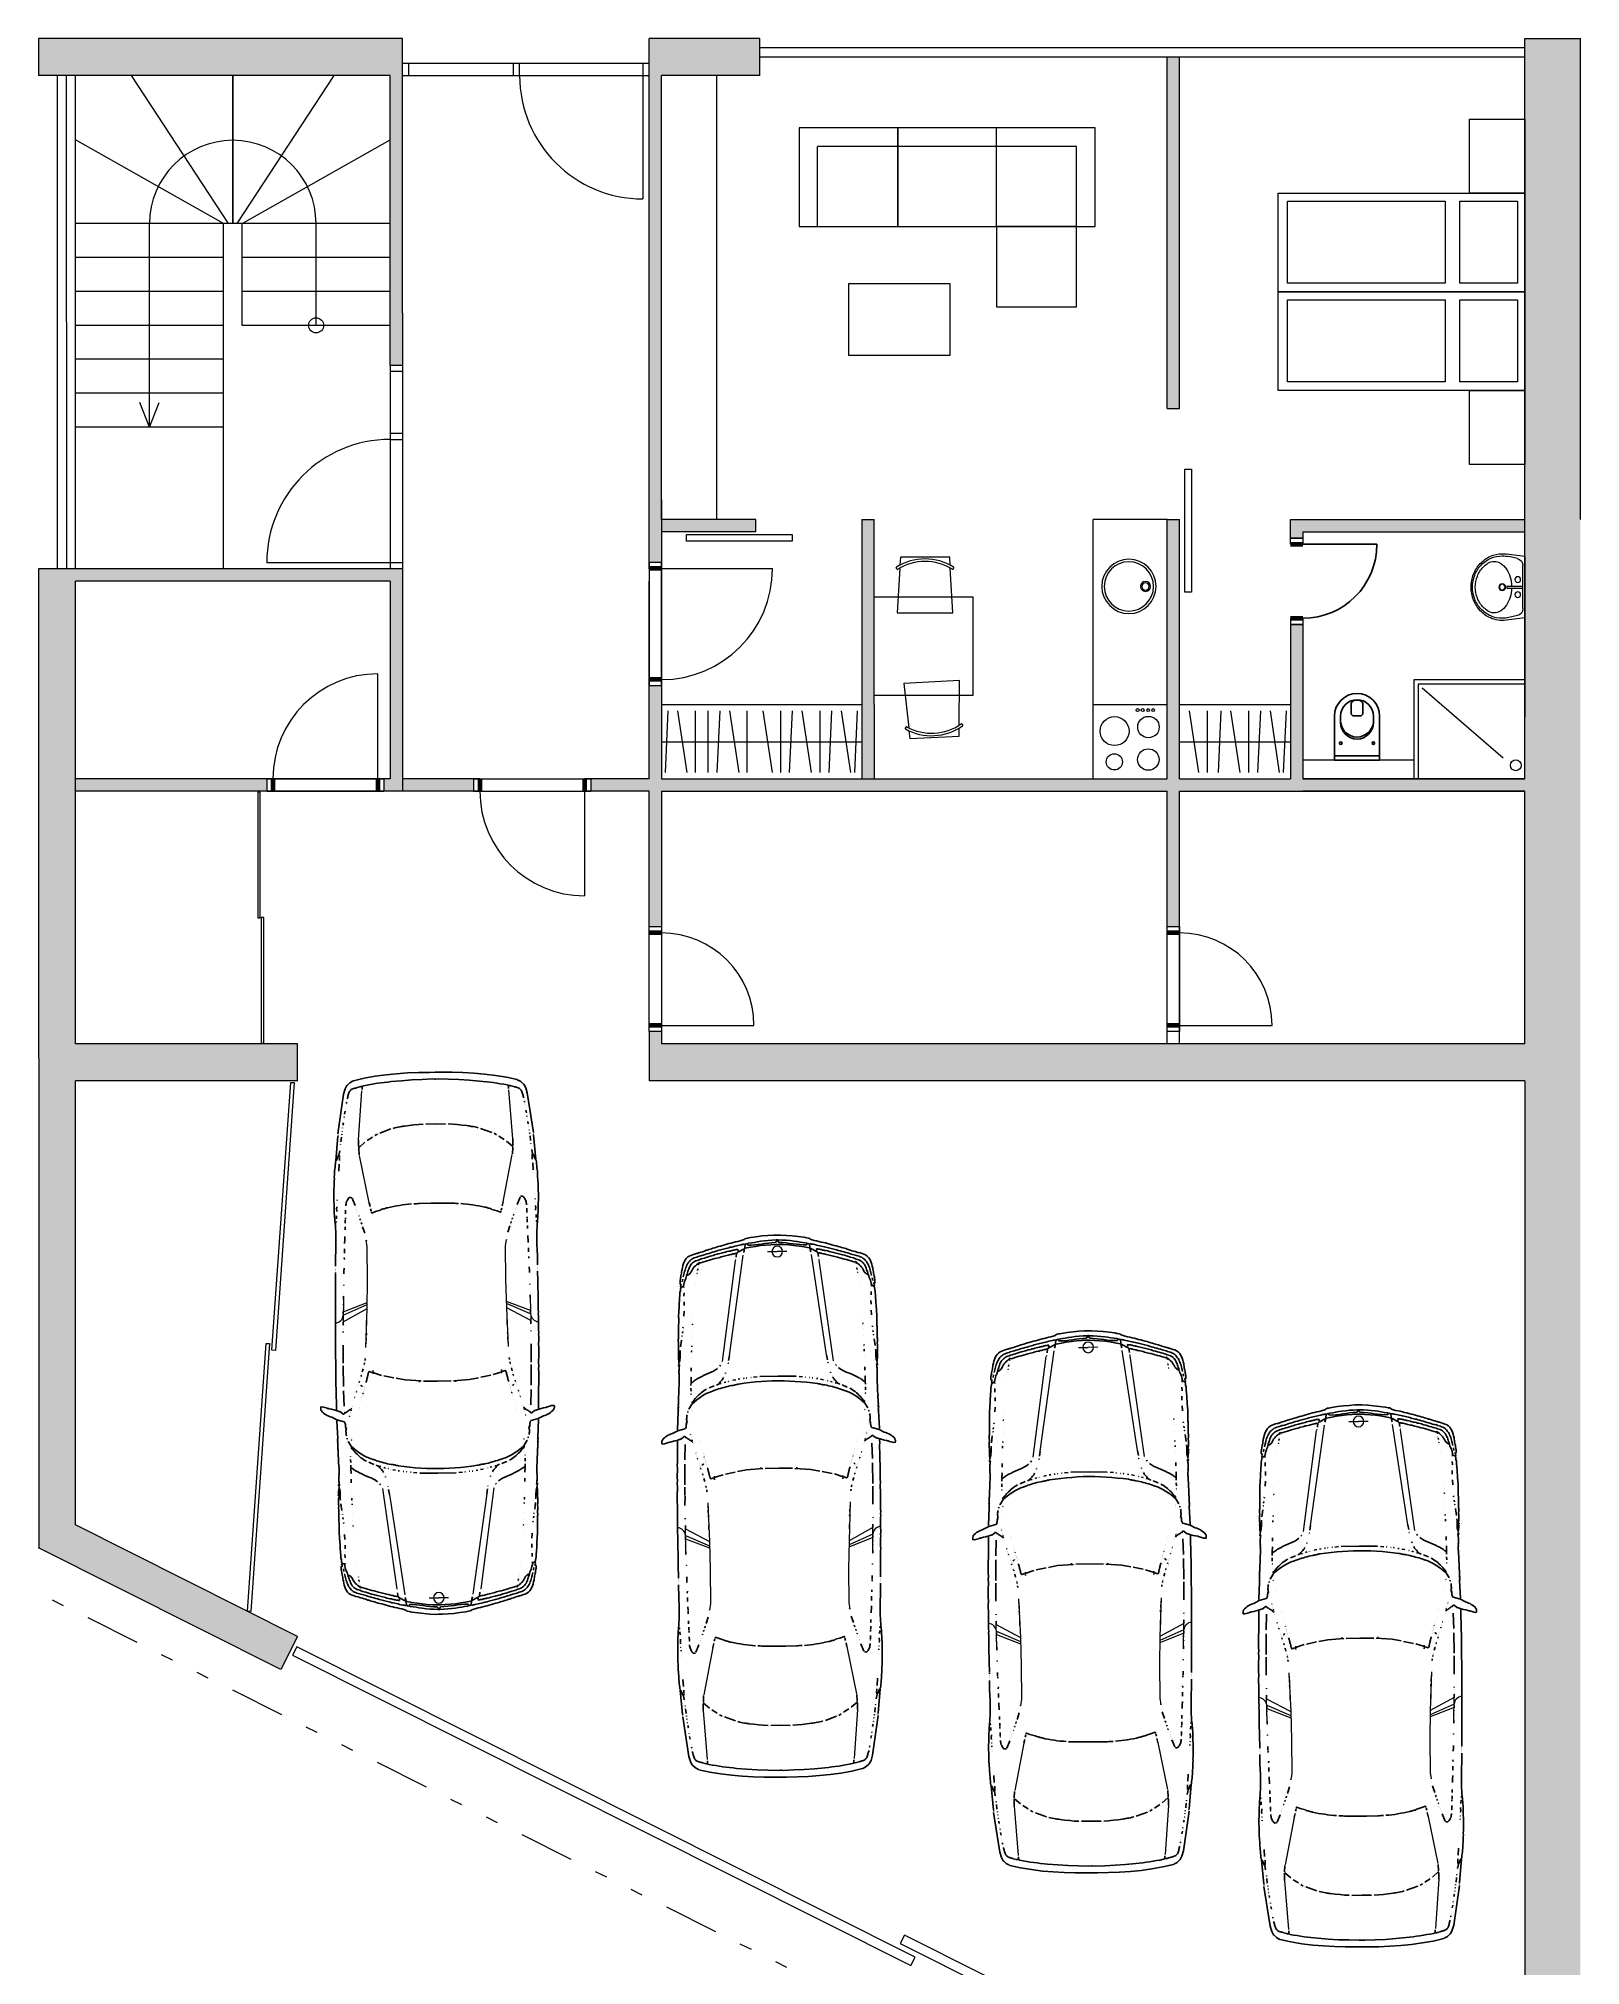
# Model space of a CAD drawing. Header units: metres. Extents: x -45 to 1930, y -347 to 488.
# Drawn here: x 104.11 to 116.61, y -26.05 to -10.43 of the extents above; entities that cross this region are included whole.
import ezdxf

# ---------------------------------------------------------------- set-up
doc = ezdxf.new("R2010")
doc.units = ezdxf.units.M
doc.linetypes.add('GETRENNT', pattern=[31.75, 12.7, -6.35, 0, -6.35, 0, -6.35])
for name, color, linetype in [('dveře', 3, 'Continuous'), ('SRAFY', 3, 'Continuous'), ('ZARIZOVAKY', 251, 'Continuous'), ('ZDIVO', 1, 'Continuous')]:
    doc.layers.add(name, color=color, linetype=linetype)
doc.layers.add('Standard', color=7, linetype='Continuous', lineweight=25)

# ---------------------------------------------------------------- blocks, each defined once
blk = doc.blocks.new('BMW3-PUD')
at = {"lineweight": 0}
for p, q in [((2.569, 0.757), (2.386, 0.76)), ((2.386, 0.76), (2.491, 0.566)), ((2.439, 0.759), (2.524, 0.566)), ((2.466, 0.759), (2.542, 0.565)), ((3.859, 0.625), (4.258, 0.596)), ((3.349, 0.543), (3.732, 0.619)), ((0.983, 0.394), (0.17, 0.276)), ((1.031, 0.451), (0.214, 0.34)), ((0.143, 0.078), (0.143, 0)), ((0.143, -0.078), (0.143, 0)), ((0.983, -0.394), (0.17, -0.276)), ((1.031, -0.451), (0.214, -0.34)), ((2.386, -0.76), (2.491, -0.566)), ((2.439, -0.759), (2.524, -0.566)), ((2.466, -0.759), (2.542, -0.565)), ((3.349, -0.543), (3.732, -0.619)), ((3.859, -0.625), (4.258, -0.596)), ((2.569, -0.757), (2.386, -0.76))]:
    blk.add_line(p, q, dxfattribs=at)
for points in [[(1.524, 0.739), (1.523, 0.739), (1.521, 0.739), (1.52, 0.741), (1.519, 0.742), (1.525, 0.745), (1.532, 0.746), (1.539, 0.747), (1.546, 0.747), (1.553, 0.748), (1.56, 0.749), (1.566, 0.751), (1.571, 0.754), (1.572, 0.756), (1.573, 0.757), (1.574, 0.758), (1.574, 0.758), (1.59, 0.816), (1.612, 0.858), (1.616, 0.87), (1.621, 0.882), (1.626, 0.894), (1.632, 0.904), (1.639, 0.915), (1.647, 0.925), (1.655, 0.934), (1.665, 0.942), (1.669, 0.943), (1.673, 0.945), (1.677, 0.946), (1.68, 0.947), (1.684, 0.947), (1.688, 0.947), (1.692, 0.946), (1.695, 0.946), (1.697, 0.934), (1.695, 0.923), (1.691, 0.911), (1.688, 0.899), (1.685, 0.893), (1.684, 0.888), (1.683, 0.883), (1.681, 0.878), (1.677, 0.859), (1.673, 0.841), (1.668, 0.823), (1.662, 0.806), (1.66, 0.8), (1.659, 0.795), (1.657, 0.791), (1.657, 0.786), (1.638, 0.765), (1.637, 0.762), (1.638, 0.759), (1.64, 0.756), (1.641, 0.754), (1.641, 0.754), (1.643, 0.753), (1.644, 0.752), (1.644, 0.752)], [(0.009, 0), (0.009, 0.028), (0.012, 0.075), (0.016, 0.122), (0.022, 0.17), (0.028, 0.217), (0.031, 0.229), (0.033, 0.24), (0.035, 0.252), (0.039, 0.263), (0.04, 0.264), (0.041, 0.264), (0.042, 0.266), (0.044, 0.267), (0.05, 0.283), (0.055, 0.301), (0.059, 0.319), (0.063, 0.338), (0.068, 0.356), (0.072, 0.374), (0.076, 0.392), (0.081, 0.408), (0.086, 0.426), (0.091, 0.444), (0.096, 0.461), (0.1, 0.478), (0.104, 0.493), (0.109, 0.507), (0.113, 0.521), (0.117, 0.534), (0.12, 0.545), (0.123, 0.556), (0.127, 0.566), (0.129, 0.576), (0.135, 0.591), (0.14, 0.605), (0.143, 0.619), (0.148, 0.632), (0.149, 0.639), (0.151, 0.645), (0.154, 0.65), (0.154, 0.656), (0.159, 0.672), (0.164, 0.687), (0.169, 0.701), (0.175, 0.715), (0.184, 0.728), (0.195, 0.739), (0.208, 0.747), (0.221, 0.755), (0.236, 0.76), (0.251, 0.766), (0.266, 0.769), (0.282, 0.773), (0.292, 0.774), (0.303, 0.777), (0.313, 0.778), (0.324, 0.78), (0.334, 0.782), (0.344, 0.784), (0.354, 0.786), (0.364, 0.787), (0.37, 0.788), (0.375, 0.79), (0.379, 0.79), (0.385, 0.79), (0.39, 0.79), (0.395, 0.791), (0.4, 0.789), (0.404, 0.788), (0.405, 0.787), (0.405, 0.786), (0.405, 0.785), (0.406, 0.783), (0.402, 0.777)], [(0.409, 0.783), (0.424, 0.786)], [(0.421, 0.767), (0.428, 0.779), (0.428, 0.78), (0.428, 0.781), (0.428, 0.783), (0.429, 0.783), (0.442, 0.786), (0.456, 0.788), (0.469, 0.791), (0.483, 0.792), (0.497, 0.793), (0.511, 0.794), (0.525, 0.795), (0.539, 0.796), (0.553, 0.797), (0.568, 0.797), (0.582, 0.798), (0.596, 0.799), (0.61, 0.8), (0.624, 0.801), (0.638, 0.802), (0.652, 0.803), (0.662, 0.803), (0.671, 0.803), (0.68, 0.803), (0.69, 0.803), (0.699, 0.803), (0.709, 0.803), (0.719, 0.803), (0.728, 0.804), (0.737, 0.804), (0.747, 0.804), (0.756, 0.805), (0.766, 0.805), (0.775, 0.805), (0.785, 0.805), (0.794, 0.805), (0.803, 0.805), (0.811, 0.806), (0.818, 0.806), (0.825, 0.806), (0.832, 0.806), (0.839, 0.806), (0.846, 0.806), (0.853, 0.807), (0.86, 0.807), (0.876, 0.807), (0.891, 0.806), (0.905, 0.807), (0.92, 0.807), (0.934, 0.807), (0.948, 0.807), (0.963, 0.806), (0.976, 0.803), (0.983, 0.806), (0.989, 0.807), (0.996, 0.807), (1.003, 0.807), (1.011, 0.806), (1.018, 0.805), (1.026, 0.804), (1.032, 0.804), (1.034, 0.803), (1.035, 0.803), (1.035, 0.802), (1.035, 0.8), (1.024, 0.797), (1.012, 0.795), (1, 0.794), (0.988, 0.793), (0.976, 0.793), (0.964, 0.793), (0.951, 0.793), (0.939, 0.792)], [(0.855, 0.782), (0.911, 0.789)], [(0.978, 0.809), (0.978, 0.809), (0.976, 0.809), (0.975, 0.809), (0.974, 0.809)], [(1.04, 0.803), (1.048, 0.803)], [(1.054, 0.801), (1.054, 0.801), (1.054, 0.802), (1.053, 0.803), (1.053, 0.803), (1.055, 0.805), (1.059, 0.807), (1.062, 0.807), (1.066, 0.805)], [(1.057, 0.798), (1.065, 0.8), (1.074, 0.802), (1.082, 0.802), (1.091, 0.803), (1.1, 0.803), (1.108, 0.804), (1.117, 0.804), (1.126, 0.803), (1.135, 0.803), (1.144, 0.802), (1.153, 0.803), (1.162, 0.802), (1.171, 0.802), (1.18, 0.802), (1.189, 0.802), (1.198, 0.802), (1.212, 0.803), (1.227, 0.804), (1.241, 0.805), (1.255, 0.805), (1.269, 0.805), (1.283, 0.806), (1.297, 0.807), (1.311, 0.809), (1.319, 0.808), (1.327, 0.808), (1.334, 0.808), (1.341, 0.809), (1.349, 0.809), (1.356, 0.81), (1.364, 0.81), (1.372, 0.81), (1.376, 0.81), (1.379, 0.811), (1.382, 0.811), (1.385, 0.811), (1.388, 0.81), (1.391, 0.81), (1.395, 0.81), (1.399, 0.811), (1.4, 0.811), (1.402, 0.811), (1.403, 0.81), (1.404, 0.809), (1.409, 0.811), (1.415, 0.812), (1.42, 0.813), (1.424, 0.809), (1.432, 0.813), (1.433, 0.813), (1.435, 0.812), (1.436, 0.811), (1.438, 0.811), (1.582, 0.818)], [(1.406, 0.814), (1.406, 0.814), (1.405, 0.814), (1.404, 0.814), (1.404, 0.814)], [(1.438, 0.814), (1.438, 0.814)], [(2.772, 0.819), (2.756, 0.819), (2.739, 0.819), (2.723, 0.82), (2.705, 0.82), (2.689, 0.82), (2.672, 0.82), (2.656, 0.821), (2.639, 0.82), (2.623, 0.821), (2.605, 0.821), (2.589, 0.821), (2.572, 0.821), (2.556, 0.822), (2.539, 0.821), (2.522, 0.822), (2.505, 0.822), (2.489, 0.822), (2.472, 0.822), (2.456, 0.823), (2.439, 0.822), (2.422, 0.823), (2.406, 0.823), (2.389, 0.823), (2.372, 0.823), (2.355, 0.823), (2.339, 0.823), (2.322, 0.823), (2.305, 0.823), (2.288, 0.824), (2.272, 0.823), (2.255, 0.824), (2.238, 0.824), (2.228, 0.824), (2.217, 0.824), (2.206, 0.823), (2.195, 0.823), (2.185, 0.823), (2.174, 0.824), (2.164, 0.824), (2.153, 0.824), (2.143, 0.824), (2.132, 0.824), (2.121, 0.824), (2.11, 0.824), (2.1, 0.824), (2.089, 0.824), (2.079, 0.823), (2.068, 0.822), (2.044, 0.822), (2.019, 0.823), (1.994, 0.822), (1.969, 0.823), (1.945, 0.823), (1.92, 0.822), (1.895, 0.822), (1.87, 0.822), (1.846, 0.821), (1.821, 0.82), (1.796, 0.82), (1.771, 0.82), (1.746, 0.819), (1.722, 0.819), (1.698, 0.82), (1.673, 0.819)], [(1.943, 0.82), (1.943, 0.82)], [(2.775, 0.818), (2.778, 0.819), (2.78, 0.819), (2.783, 0.819), (2.785, 0.819)], [(2.792, 0.817), (2.792, 0.817)], [(2.798, 0.819), (2.798, 0.819)], [(2.798, 0.816), (2.798, 0.816)], [(2.806, 0.819), (2.806, 0.819)], [(2.812, 0.819), (2.812, 0.819)], [(2.813, 0.816), (2.813, 0.816)], [(2.822, 0.816), (2.822, 0.816)], [(3.686, 0.813), (3.67, 0.815), (3.655, 0.817), (3.639, 0.818), (3.624, 0.819), (3.609, 0.821), (3.593, 0.822), (3.577, 0.822), (3.561, 0.824), (3.545, 0.824), (3.53, 0.826), (3.515, 0.826), (3.499, 0.827), (3.483, 0.827), (3.467, 0.828), (3.452, 0.829), (3.437, 0.828), (3.421, 0.829), (3.405, 0.829), (3.389, 0.829), (3.373, 0.829), (3.358, 0.829), (3.342, 0.828), (3.327, 0.828), (3.311, 0.828), (3.295, 0.827), (3.28, 0.826), (3.264, 0.826), (3.249, 0.825), (3.233, 0.824), (3.217, 0.823), (3.202, 0.821), (3.187, 0.82), (3.165, 0.818), (3.143, 0.817), (3.121, 0.816), (3.099, 0.815), (3.077, 0.815), (3.055, 0.815), (3.033, 0.815), (3.012, 0.815), (2.99, 0.815), (2.968, 0.816), (2.946, 0.817), (2.925, 0.818), (2.903, 0.818), (2.881, 0.819), (2.86, 0.818), (2.838, 0.819)], [(3.19, 0.813), (3.19, 0.813), (3.189, 0.813), (3.187, 0.814), (3.187, 0.815)], [(3.195, 0.812), (3.195, 0.812), (3.196, 0.812), (3.197, 0.812), (3.198, 0.812)], [(3.245, 0.809), (3.22, 0.81)], [(3.308, 0.807), (3.279, 0.806)], [(3.311, 0.806), (3.312, 0.806), (3.314, 0.806), (3.314, 0.806), (3.317, 0.806)], [(3.345, 0.804), (3.345, 0.804), (3.346, 0.804), (3.346, 0.804), (3.346, 0.804)], [(3.369, 0.802), (3.376, 0.802)], [(3.417, 0.799), (3.417, 0.799)], [(3.665, 0.785), (3.608, 0.788)], [(3.67, 0.783), (3.67, 0.783)], [(3.686, 0.783), (3.686, 0.783)], [(3.773, 0.778), (3.737, 0.785), (3.737, 0.785), (3.736, 0.787), (3.734, 0.788), (3.733, 0.789), (3.695, 0.805), (3.694, 0.806), (3.694, 0.807), (3.692, 0.809), (3.692, 0.811), (3.89, 0.794)], [(3.719, 0.781), (3.694, 0.782)], [(3.722, 0.78), (3.733, 0.782)], [(3.897, 0.791), (3.897, 0.791), (3.897, 0.791), (3.896, 0.791), (3.896, 0.791), (3.896, 0.791), (3.897, 0.791), (3.897, 0.791), (3.897, 0.791)], [(3.903, 0.79), (3.903, 0.79)], [(4.403, 0), (4.403, 0.047), (4.402, 0.136), (4.399, 0.224), (4.393, 0.313), (4.386, 0.4), (4.374, 0.488), (4.359, 0.576), (4.339, 0.663), (4.337, 0.665), (4.336, 0.667), (4.335, 0.669), (4.335, 0.671), (4.323, 0.692), (4.304, 0.713), (4.303, 0.714), (4.302, 0.715), (4.302, 0.716), (4.301, 0.717), (4.273, 0.732), (4.231, 0.745), (3.909, 0.792)], [(0.082, 0.266), (0.082, 0.272), (0.084, 0.279), (0.085, 0.287), (0.086, 0.293), (0.089, 0.306), (0.092, 0.319), (0.095, 0.331), (0.098, 0.344), (0.101, 0.356), (0.104, 0.369), (0.106, 0.381), (0.109, 0.393), (0.112, 0.404), (0.115, 0.416), (0.118, 0.427), (0.121, 0.438), (0.124, 0.449), (0.127, 0.459), (0.129, 0.47), (0.132, 0.481), (0.137, 0.496), (0.141, 0.511), (0.145, 0.526), (0.15, 0.541), (0.154, 0.556), (0.158, 0.571), (0.163, 0.585), (0.168, 0.6), (0.171, 0.611), (0.173, 0.621), (0.176, 0.632), (0.18, 0.642), (0.183, 0.653), (0.186, 0.663), (0.19, 0.673), (0.194, 0.684), (0.2, 0.693), (0.206, 0.701), (0.213, 0.709), (0.221, 0.716), (0.229, 0.722), (0.238, 0.728), (0.247, 0.733), (0.257, 0.738), (0.267, 0.742), (0.277, 0.746), (0.288, 0.749), (0.299, 0.753), (0.31, 0.756), (0.32, 0.758), (0.332, 0.761), (0.343, 0.763)], [(0.126, 0.318), (0.126, 0.318), (0.124, 0.319), (0.124, 0.319), (0.123, 0.32), (0.124, 0.326), (0.125, 0.332), (0.126, 0.338), (0.126, 0.344), (0.128, 0.351), (0.129, 0.357), (0.131, 0.363), (0.133, 0.369), (0.134, 0.377), (0.136, 0.383), (0.137, 0.389), (0.138, 0.396), (0.141, 0.409), (0.144, 0.421), (0.148, 0.433), (0.151, 0.444), (0.153, 0.456), (0.156, 0.466), (0.159, 0.478), (0.161, 0.488), (0.164, 0.499), (0.167, 0.509), (0.171, 0.52), (0.174, 0.53), (0.177, 0.545), (0.182, 0.561), (0.187, 0.576), (0.192, 0.591), (0.195, 0.604), (0.199, 0.617), (0.203, 0.629), (0.208, 0.64), (0.211, 0.651), (0.214, 0.661), (0.219, 0.671), (0.225, 0.68), (0.231, 0.688), (0.239, 0.696), (0.246, 0.702), (0.255, 0.708), (0.264, 0.712), (0.273, 0.716), (0.282, 0.719), (0.292, 0.723), (0.301, 0.726), (0.31, 0.729), (0.32, 0.733), (0.33, 0.736), (0.33, 0.736), (0.33, 0.734), (0.33, 0.733), (0.331, 0.733), (0.33, 0.728), (0.328, 0.724), (0.325, 0.719), (0.322, 0.715), (0.318, 0.711), (0.314, 0.708), (0.311, 0.704), (0.306, 0.701), (0.294, 0.695), (0.283, 0.689), (0.273, 0.682), (0.263, 0.674), (0.254, 0.665), (0.246, 0.656), (0.238, 0.646), (0.232, 0.635), (0.23, 0.635), (0.229, 0.635), (0.227, 0.635), (0.225, 0.635)], [(0.156, 0.336), (0.156, 0.342), (0.158, 0.348), (0.159, 0.355), (0.16, 0.361), (0.163, 0.371), (0.165, 0.38), (0.167, 0.389), (0.17, 0.398), (0.172, 0.409), (0.175, 0.421), (0.177, 0.432), (0.181, 0.444), (0.184, 0.455), (0.187, 0.467), (0.19, 0.478), (0.193, 0.489), (0.197, 0.507), (0.202, 0.525), (0.207, 0.543), (0.212, 0.56), (0.217, 0.577), (0.222, 0.595), (0.228, 0.613), (0.233, 0.631)], [(0.219, 0.633), (0.219, 0.633)], [(0.242, 0.639), (0.242, 0.639), (0.243, 0.639), (0.244, 0.639), (0.244, 0.639)], [(0.267, 0.643), (0.267, 0.643)], [(0.273, 0.643), (0.273, 0.643)], [(0.28, 0.645), (0.293, 0.647)], [(0.309, 0.649), (0.309, 0.649)], [(0.316, 0.651), (0.316, 0.651), (0.316, 0.651), (0.317, 0.651), (0.317, 0.651)], [(0.335, 0.736), (0.346, 0.74), (0.357, 0.744), (0.369, 0.749), (0.381, 0.754), (0.393, 0.757), (0.405, 0.76), (0.418, 0.761), (0.43, 0.76)], [(0.337, 0.655), (0.337, 0.655)], [(0.362, 0.768), (0.383, 0.772)], [(0.396, 0.774), (0.396, 0.774)], [(0.403, 0.664), (0.403, 0.664)], [(0.472, 0.758), (0.5, 0.759)], [(0.525, 0.757), (0.525, 0.757)], [(0.545, 0.757), (0.575, 0.757)], [(0.622, 0.758), (0.662, 0.761)], [(0.674, 0.69), (0.674, 0.69)], [(0.728, 0.69), (0.728, 0.69), (0.73, 0.691), (0.73, 0.692), (0.731, 0.692)], [(0.751, 0.767), (0.759, 0.769)], [(0.776, 0.692), (0.776, 0.692)], [(0.787, 0.771), (0.8, 0.774)], [(0.821, 0.776), (0.821, 0.776), (0.823, 0.776), (0.823, 0.776), (0.824, 0.777)], [(0.83, 0.694), (0.83, 0.694)], [(0.847, 0.779), (0.847, 0.779)], [(0.902, 0.697), (0.91, 0.698)], [(0.932, 0.698), (0.932, 0.698)], [(0.942, 0.699), (0.942, 0.699), (0.941, 0.7), (0.94, 0.7), (0.94, 0.7)], [(0.945, 0.699), (0.947, 0.7), (0.95, 0.7), (0.952, 0.7), (0.955, 0.7)], [(0.996, 0.701), (0.996, 0.701)], [(1.081, 0.704), (1.109, 0.704)], [(1.087, 0.491), (1.099, 0.507), (1.109, 0.523), (1.118, 0.542), (1.126, 0.561), (1.134, 0.58), (1.142, 0.599), (1.151, 0.618), (1.161, 0.635), (1.165, 0.645), (1.17, 0.655), (1.175, 0.664), (1.181, 0.673), (1.186, 0.681), (1.192, 0.687), (1.196, 0.693), (1.2, 0.701), (1.2, 0.702), (1.2, 0.703), (1.201, 0.704), (1.202, 0.706), (1.224, 0.707)], [(1.152, 0.706), (1.152, 0.706)], [(1.156, 0.705), (1.197, 0.706)], [(1.191, 0), (1.191, 0.003), (1.191, 0.048), (1.193, 0.093), (1.196, 0.139), (1.199, 0.184), (1.204, 0.23), (1.209, 0.275), (1.215, 0.32), (1.217, 0.328), (1.218, 0.336), (1.22, 0.343), (1.222, 0.35), (1.223, 0.357), (1.225, 0.365), (1.225, 0.372), (1.227, 0.378), (1.23, 0.394), (1.233, 0.409), (1.237, 0.424), (1.241, 0.439), (1.245, 0.454), (1.249, 0.468), (1.253, 0.483), (1.258, 0.497), (1.261, 0.506), (1.264, 0.513), (1.267, 0.52), (1.269, 0.528), (1.278, 0.553), (1.288, 0.575), (1.299, 0.598), (1.312, 0.62), (1.326, 0.64), (1.341, 0.661), (1.358, 0.681), (1.376, 0.701), (1.416, 0.725)], [(1.245, 0.707), (1.27, 0.707)], [(1.255, 0.58), (1.261, 0.591), (1.268, 0.602), (1.276, 0.613), (1.283, 0.624), (1.292, 0.634), (1.301, 0.644), (1.311, 0.654), (1.32, 0.664), (1.325, 0.669), (1.33, 0.673), (1.335, 0.677), (1.34, 0.681), (1.346, 0.685), (1.35, 0.689), (1.354, 0.694), (1.358, 0.699), (1.369, 0.699)], [(1.288, 0.707), (1.288, 0.707)], [(1.294, 0.707), (1.294, 0.707), (1.296, 0.707), (1.296, 0.707), (1.296, 0.707)], [(1.419, 0.701), (1.419, 0.701)], [(1.422, 0.728), (1.422, 0.728)], [(1.428, 0.7), (1.428, 0.7), (1.427, 0.7), (1.426, 0.7), (1.426, 0.7)], [(1.429, 0.73), (1.429, 0.73)], [(1.435, 0.733), (1.443, 0.734)], [(1.438, 0.697), (1.438, 0.697)], [(1.449, 0.736), (1.449, 0.736)], [(1.461, 0.739), (1.468, 0.741), (1.474, 0.742), (1.481, 0.743), (1.487, 0.743), (1.494, 0.744), (1.5, 0.744), (1.507, 0.743), (1.514, 0.742)], [(1.514, 0.679), (1.514, 0.679)], [(1.531, 0.735), (1.531, 0.735)], [(1.538, 0.734), (1.538, 0.734)], [(1.61, 0.716), (1.61, 0.716)], [(1.62, 0.714), (1.62, 0.714), (1.619, 0.714), (1.618, 0.714), (1.618, 0.714)], [(1.629, 0.711), (1.629, 0.711)], [(1.645, 0.706), (1.645, 0.706)], [(1.686, 0.696), (1.68, 0.701), (1.675, 0.706), (1.671, 0.713), (1.666, 0.719), (1.663, 0.725), (1.659, 0.731), (1.654, 0.738), (1.649, 0.744), (1.649, 0.745), (1.648, 0.747), (1.647, 0.748), (1.647, 0.749), (1.647, 0.751), (1.648, 0.751), (1.65, 0.753), (1.65, 0.754)], [(1.653, 0.704), (1.653, 0.704)], [(1.661, 0.703), (1.661, 0.703)], [(1.664, 0.701), (1.672, 0.701)], [(1.674, 0.637), (1.674, 0.637)], [(1.689, 0.634), (1.689, 0.634)], [(1.695, 0.693), (1.695, 0.693)], [(1.701, 0.756), (1.827, 0.76)], [(1.701, 0.691), (1.701, 0.691)], [(1.771, 0.67), (1.771, 0.67), (1.771, 0.671), (1.771, 0.672), (1.771, 0.672)], [(1.78, 0.667), (1.78, 0.667)], [(1.79, 0.665), (1.79, 0.665)], [(1.8, 0.662), (1.8, 0.662)], [(1.808, 0.659), (1.808, 0.659)], [(1.82, 0.655), (1.82, 0.656), (1.819, 0.657), (1.817, 0.657), (1.815, 0.657)], [(1.83, 0.652), (1.83, 0.652)], [(1.833, 0.757), (1.833, 0.757)], [(1.86, 0.644), (1.86, 0.644)], [(1.861, 0.76), (2.028, 0.762)], [(1.868, 0.641), (1.868, 0.641)], [(1.875, 0.639), (1.875, 0.639)], [(1.879, 0.625), (1.879, 0.625)], [(1.885, 0.636), (1.885, 0.636)], [(1.903, 0.631), (1.893, 0.633)], [(1.918, 0.639), (1.918, 0.639)], [(2.114, 0.762), (2.049, 0.762)], [(2.117, 0.761), (2.196, 0.762)], [(2.3, 0.761), (2.306, 0.762)], [(2.322, 0.762), (2.322, 0.762)], [(2.332, 0.76), (2.332, 0.76)], [(2.354, 0.761), (2.354, 0.761)], [(2.358, 0.76), (2.386, 0.76)], [(2.45, 0.759), (2.466, 0.759)], [(2.489, 0.759), (2.489, 0.759), (2.49, 0.759), (2.491, 0.759), (2.491, 0.759)], [(2.499, 0.759), (2.499, 0.759)], [(2.523, 0.759), (2.523, 0.759), (2.524, 0.759), (2.525, 0.759), (2.525, 0.759)], [(2.569, 0.757), (2.593, 0.757)], [(2.599, 0.755), (2.599, 0.755)], [(2.611, 0.758), (2.611, 0.758)], [(2.679, 0.754), (2.681, 0.754), (2.681, 0.754), (2.683, 0.754), (2.684, 0.754)], [(2.804, 0.752), (2.774, 0.752)], [(2.808, 0.75), (2.821, 0.75)], [(2.891, 0.747), (2.906, 0.748)], [(2.943, 0.746), (2.976, 0.746)], [(2.982, 0.746), (2.982, 0.746)], [(3.049, 0.743), (3.019, 0.744)], [(3.052, 0.742), (3.076, 0.742)], [(3.131, 0.739), (3.156, 0.739)], [(3.21, 0.738), (3.184, 0.738)], [(3.215, 0.736), (3.227, 0.736)], [(3.241, 0.626), (3.242, 0.626), (3.243, 0.627), (3.244, 0.628), (3.245, 0.628)], [(3.251, 0.629), (3.251, 0.629)], [(3.29, 0.734), (3.261, 0.735)], [(3.262, 0.648), (3.262, 0.648)], [(3.278, 0.639), (3.278, 0.639)], [(3.289, 0.643), (3.289, 0.643)], [(3.295, 0.734), (3.295, 0.734), (3.296, 0.734), (3.296, 0.734), (3.296, 0.734)], [(3.295, 0.646), (3.295, 0.646)], [(3.304, 0.649), (3.304, 0.649)], [(3.321, 0.656), (3.321, 0.656)], [(3.391, 0.684), (3.393, 0.69), (3.394, 0.697), (3.393, 0.703), (3.389, 0.708), (3.382, 0.714), (3.375, 0.718), (3.367, 0.722), (3.36, 0.726), (3.351, 0.729), (3.342, 0.73), (3.334, 0.732), (3.325, 0.732)], [(3.328, 0.657), (3.387, 0.681)], [(3.337, 0.681), (3.337, 0.681)], [(3.777, 0.777), (3.777, 0.777)], [(3.84, 0.575), (3.799, 0.622), (3.805, 0.624), (3.812, 0.626), (3.82, 0.626), (3.827, 0.626), (3.835, 0.625), (3.844, 0.625), (3.852, 0.625), (3.859, 0.625)], [(3.82, 0.772), (3.821, 0.772), (3.822, 0.772), (3.822, 0.772), (3.824, 0.772)], [(3.831, 0.77), (3.831, 0.77)], [(3.882, 0.765), (3.844, 0.768)], [(3.907, 0.76), (3.906, 0.76), (3.904, 0.761), (3.904, 0.762), (3.902, 0.762)], [(3.928, 0.758), (3.928, 0.758), (3.928, 0.758), (3.93, 0.758), (3.931, 0.758)], [(3.938, 0.757), (3.938, 0.757)], [(3.956, 0.755), (3.956, 0.755), (3.956, 0.755), (3.957, 0.755), (3.957, 0.755)], [(3.965, 0.753), (3.965, 0.753)], [(3.998, 0.747), (3.98, 0.751)], [(4.003, 0.746), (4.003, 0.746)], [(4.029, 0.742), (4.029, 0.742)], [(4.041, 0.74), (4.043, 0.74), (4.044, 0.74), (4.045, 0.74), (4.046, 0.74)], [(4.053, 0.74), (4.053, 0.74)], [(4.092, 0.733), (4.07, 0.737)], [(4.117, 0.729), (4.117, 0.729)], [(4.138, 0.725), (4.138, 0.725)], [(4.149, 0.723), (4.149, 0.723)], [(4.165, 0.721), (4.156, 0.722)], [(4.17, 0.72), (4.17, 0.72)], [(4.177, 0.718), (4.177, 0.718)], [(4.348, 0), (4.347, 0.005), (4.349, 0.022), (4.346, 0.106), (4.343, 0.19), (4.337, 0.274), (4.33, 0.358), (4.327, 0.386), (4.324, 0.415), (4.32, 0.442), (4.317, 0.47), (4.312, 0.499), (4.307, 0.526), (4.303, 0.554), (4.297, 0.583), (4.295, 0.585), (4.295, 0.588), (4.294, 0.59), (4.292, 0.592), (4.292, 0.603), (4.29, 0.613), (4.287, 0.624), (4.284, 0.635), (4.282, 0.64), (4.28, 0.646), (4.279, 0.652), (4.277, 0.657), (4.275, 0.664), (4.273, 0.67), (4.27, 0.676), (4.267, 0.682), (4.263, 0.687), (4.258, 0.691), (4.253, 0.695), (4.248, 0.699), (4.241, 0.702), (4.233, 0.704), (4.226, 0.706), (4.219, 0.708), (4.211, 0.71), (4.205, 0.711), (4.198, 0.714), (4.192, 0.716)], [(4.297, 0.715), (4.297, 0.715)], [(1.061, 0.467), (1.07, 0.473)], [(1.082, 0.485), (1.082, 0.485)], [(1.161, 0.442), (1.167, 0.445), (1.173, 0.448), (1.179, 0.453), (1.185, 0.458), (1.191, 0.464), (1.197, 0.469), (1.203, 0.474), (1.21, 0.48), (1.211, 0.48), (1.211, 0.48), (1.212, 0.479), (1.213, 0.478), (1.21, 0.462)], [(1.214, 0.483), (1.222, 0.5)], [(1.224, 0.507), (1.224, 0.507)], [(1.226, 0.513), (1.226, 0.513)], [(1.228, 0.519), (1.245, 0.559)], [(1.247, 0.565), (1.247, 0.565)], [(1.252, 0.572), (1.252, 0.572)], [(1.743, 0.619), (1.743, 0.619)], [(1.768, 0.612), (1.768, 0.612)], [(1.788, 0.607), (1.788, 0.607)], [(1.794, 0.605), (1.794, 0.605)], [(1.805, 0.603), (1.805, 0.603), (1.804, 0.603), (1.802, 0.603), (1.802, 0.603)], [(1.814, 0.6), (1.814, 0.6)], [(1.823, 0.598), (1.823, 0.598)], [(1.831, 0.595), (1.831, 0.595)], [(1.835, 0.594), (1.835, 0.594)], [(1.842, 0.592), (1.842, 0.592)], [(1.848, 0.574), (1.848, 0.574)], [(1.85, 0.591), (1.85, 0.591)], [(1.856, 0.601), (1.856, 0.601)], [(1.857, 0.588), (1.857, 0.588)], [(1.859, 0.608), (1.862, 0.611), (1.864, 0.614), (1.868, 0.618), (1.872, 0.62)], [(1.866, 0.585), (1.866, 0.585)], [(1.974, 0.528), (1.982, 0.551), (1.979, 0.555), (1.974, 0.557), (1.97, 0.559), (1.964, 0.56), (1.959, 0.561), (1.954, 0.562), (1.948, 0.563), (1.944, 0.565), (1.938, 0.566), (1.931, 0.568), (1.925, 0.569), (1.918, 0.571), (1.912, 0.572), (1.906, 0.574), (1.899, 0.576), (1.893, 0.579)], [(1.93, 0.621), (1.93, 0.621)], [(1.951, 0.615), (1.948, 0.616), (1.946, 0.616), (1.943, 0.617), (1.94, 0.619)], [(1.949, 0.452), (1.972, 0.523), (1.989, 0.52)], [(1.959, 0.612), (1.959, 0.612)], [(1.961, 0.52), (1.962, 0.52), (1.964, 0.52), (1.965, 0.52), (1.967, 0.52)], [(1.968, 0.611), (1.968, 0.611)], [(2.002, 0.601), (1.978, 0.608)], [(2.011, 0.598), (2.011, 0.598)], [(2.027, 0.595), (2.027, 0.595)], [(2.032, 0.593), (2.032, 0.593)], [(2.043, 0.59), (2.043, 0.59), (2.043, 0.591), (2.041, 0.592), (2.041, 0.592)], [(2.047, 0.589), (2.048, 0.589), (2.05, 0.59), (2.051, 0.59), (2.053, 0.59)], [(2.059, 0.587), (2.059, 0.587)], [(2.086, 0.583), (2.072, 0.585)], [(2.208, 0.576), (2.21, 0.576), (2.21, 0.576), (2.212, 0.576), (2.213, 0.576)], [(2.227, 0.577), (2.227, 0.577)], [(2.234, 0.574), (2.255, 0.575)], [(2.292, 0.572), (2.276, 0.573)], [(2.285, 0.589), (2.285, 0.589)], [(2.394, 0.57), (2.358, 0.57)], [(3.072, 0.571), (3.072, 0.571)], [(3.102, 0.579), (3.155, 0.597)], [(3.139, 0.606), (3.139, 0.606)], [(3.142, 0.582), (3.142, 0.582)], [(3.162, 0.598), (3.162, 0.598)], [(3.169, 0.601), (3.169, 0.601)], [(3.176, 0.604), (3.189, 0.608)], [(3.195, 0.61), (3.195, 0.61)], [(3.203, 0.612), (3.203, 0.612)], [(3.209, 0.615), (3.219, 0.619)], [(3.235, 0.625), (3.235, 0.625)], [(3.266, 0.624), (3.266, 0.624)], [(3.277, 0.493), (3.266, 0.521), (3.267, 0.523), (3.27, 0.524), (3.273, 0.525), (3.276, 0.527)], [(3.277, 0.493), (3.289, 0.452), (3.293, 0.446), (3.296, 0.438), (3.298, 0.429), (3.299, 0.422), (3.303, 0.414), (3.304, 0.408), (3.306, 0.401), (3.307, 0.394), (3.313, 0.369), (3.318, 0.345), (3.322, 0.321), (3.326, 0.296), (3.33, 0.272), (3.333, 0.248), (3.335, 0.223), (3.337, 0.199)], [(3.282, 0.527), (3.299, 0.532)], [(3.311, 0.535), (3.311, 0.535)], [(3.318, 0.536), (3.349, 0.543)], [(3.603, 0.595), (3.603, 0.595)], [(3.692, 0.613), (3.692, 0.613)], [(3.732, 0.619), (3.732, 0.619)], [(3.739, 0.621), (3.791, 0.624)], [(3.881, 0.513), (3.854, 0.556)], [(3.886, 0.507), (3.886, 0.507)], [(3.89, 0.5), (3.89, 0.5)], [(3.906, 0.473), (3.894, 0.494)], [(4.268, 0.593), (4.287, 0.593)], [(0.121, 0.273), (0.143, 0.313), (0.144, 0.318), (0.148, 0.322), (0.151, 0.326), (0.154, 0.33), (0.186, 0.334)], [(0.13, 0.317), (0.132, 0.318), (0.134, 0.318), (0.137, 0.318), (0.139, 0.318)], [(0.207, 0.338), (0.207, 0.338), (0.208, 0.338), (0.208, 0.338), (0.208, 0.338)], [(0.214, 0.34), (0.214, 0.34)], [(0.764, 0.368), (0.764, 0.368)], [(0.8, 0.422), (0.8, 0.422)], [(0.983, 0.394), (1.023, 0.401)], [(1.038, 0.453), (1.038, 0.453)], [(1.045, 0.404), (1.045, 0.404), (1.046, 0.404), (1.047, 0.404), (1.047, 0.404)], [(1.055, 0.463), (1.055, 0.463)], [(1.117, 0.423), (1.117, 0.423)], [(1.123, 0.425), (1.125, 0.425), (1.126, 0.426), (1.127, 0.426), (1.129, 0.426)], [(1.135, 0.429), (1.135, 0.429)], [(1.154, 0.439), (1.154, 0.439)], [(1.174, 0.311), (1.175, 0.323)], [(1.18, 0.344), (1.184, 0.367)], [(1.186, 0.373), (1.186, 0.373)], [(1.188, 0.381), (1.188, 0.381)], [(1.193, 0.401), (1.193, 0.401), (1.193, 0.402), (1.193, 0.403), (1.193, 0.403)], [(1.195, 0.409), (1.195, 0.409)], [(1.197, 0.416), (1.197, 0.416)], [(1.198, 0.424), (1.202, 0.438)], [(1.203, 0.445), (1.203, 0.445)], [(1.208, 0.454), (1.208, 0.454)], [(1.902, 0.13), (1.911, 0.261), (1.925, 0.334)], [(1.928, 0.353), (1.945, 0.433)], [(1.948, 0.444), (1.948, 0.444)], [(3.908, 0.465), (3.908, 0.465)], [(3.91, 0.46), (3.91, 0.46)], [(3.946, 0.364), (3.913, 0.454)], [(3.949, 0.352), (3.949, 0.352)], [(3.984, 0.101), (3.982, 0.139), (3.978, 0.176), (3.974, 0.215), (3.969, 0.253), (3.967, 0.263), (3.966, 0.272), (3.965, 0.28), (3.963, 0.289), (3.961, 0.304), (3.958, 0.318), (3.955, 0.331), (3.951, 0.345)], [(0.048, 0), (0.048, 0.001), (0.049, 0.005), (0.054, 0.006), (0.059, 0.007), (0.064, 0.009), (0.067, 0.014), (0.068, 0.015), (0.069, 0.016), (0.07, 0.017), (0.07, 0.017), (0.071, 0.044), (0.074, 0.072), (0.077, 0.1), (0.081, 0.128), (0.085, 0.155), (0.088, 0.182), (0.09, 0.21), (0.089, 0.237), (0.079, 0.242), (0.078, 0.248), (0.079, 0.253), (0.081, 0.257), (0.084, 0.261), (0.11, 0.264), (0.112, 0.263), (0.113, 0.262), (0.114, 0.261), (0.115, 0.259), (0.107, 0.217), (0.1, 0.177), (0.094, 0.135), (0.09, 0.094), (0.087, 0.052), (0.085, 0.012), (0.085, 0)], [(0.049, 0.009), (0.05, 0.041), (0.052, 0.072), (0.055, 0.104), (0.059, 0.135), (0.062, 0.16), (0.067, 0.185), (0.071, 0.209), (0.074, 0.234), (0.075, 0.236), (0.076, 0.238), (0.077, 0.239), (0.077, 0.239)], [(0.115, 0.265), (0.124, 0.269), (0.124, 0.269), (0.126, 0.268), (0.127, 0.268), (0.129, 0.268), (0.148, 0.272)], [(0.17, 0.276), (0.17, 0.276)], [(1.157, 0.17), (1.16, 0.199)], [(1.162, 0.218), (1.162, 0.219), (1.162, 0.22), (1.162, 0.221), (1.163, 0.222)], [(1.167, 0.255), (1.167, 0.255), (1.167, 0.256), (1.167, 0.257), (1.167, 0.258)], [(1.168, 0.276), (1.168, 0.278), (1.169, 0.279), (1.169, 0.28), (1.169, 0.282)], [(3.342, 0), (3.342, 0.044), (3.341, 0.136), (3.34, 0.148), (3.339, 0.159), (3.339, 0.169), (3.339, 0.18)], [(0.009, 0), (0.009, -0.028), (0.012, -0.075), (0.016, -0.122), (0.022, -0.17), (0.028, -0.217), (0.031, -0.229), (0.033, -0.24), (0.035, -0.252), (0.039, -0.263), (0.04, -0.264), (0.041, -0.264), (0.042, -0.266), (0.044, -0.267), (0.05, -0.283), (0.055, -0.301), (0.059, -0.319), (0.063, -0.338), (0.068, -0.356), (0.072, -0.374), (0.076, -0.392), (0.081, -0.408), (0.086, -0.426), (0.091, -0.444), (0.096, -0.461), (0.1, -0.478), (0.104, -0.493), (0.109, -0.507), (0.113, -0.521), (0.117, -0.534), (0.12, -0.545), (0.123, -0.556), (0.127, -0.566), (0.129, -0.576), (0.135, -0.591), (0.14, -0.605), (0.143, -0.619), (0.148, -0.632), (0.149, -0.639), (0.151, -0.645), (0.154, -0.65), (0.154, -0.656), (0.159, -0.672), (0.164, -0.687), (0.169, -0.701), (0.175, -0.715), (0.184, -0.728), (0.195, -0.739), (0.208, -0.747), (0.221, -0.755), (0.236, -0.76), (0.251, -0.766), (0.266, -0.769), (0.282, -0.773), (0.292, -0.774), (0.303, -0.777), (0.313, -0.778), (0.324, -0.78), (0.334, -0.782), (0.344, -0.784), (0.354, -0.786), (0.364, -0.787), (0.37, -0.788), (0.375, -0.79), (0.379, -0.79), (0.385, -0.79), (0.39, -0.79), (0.395, -0.791), (0.4, -0.789), (0.404, -0.788), (0.405, -0.787), (0.405, -0.786), (0.405, -0.785), (0.406, -0.783), (0.402, -0.777)], [(1.153, 0), (1.155, 0.147)], [(1.153, 0), (1.155, -0.147)], [(1.157, 0.153), (1.157, 0.153)], [(1.191, 0), (1.191, -0.003), (1.191, -0.048), (1.193, -0.093), (1.196, -0.139), (1.199, -0.184), (1.204, -0.23), (1.209, -0.275), (1.215, -0.32), (1.217, -0.328), (1.218, -0.336), (1.22, -0.343), (1.222, -0.35), (1.223, -0.357), (1.225, -0.365), (1.225, -0.372), (1.227, -0.378), (1.23, -0.394), (1.233, -0.409), (1.237, -0.424), (1.241, -0.439), (1.245, -0.454), (1.249, -0.468), (1.253, -0.483), (1.258, -0.497), (1.261, -0.506), (1.264, -0.513), (1.267, -0.52), (1.269, -0.528), (1.278, -0.553), (1.288, -0.575), (1.299, -0.598), (1.312, -0.62), (1.326, -0.64), (1.341, -0.661), (1.358, -0.681), (1.376, -0.701), (1.416, -0.725)], [(1.893, 0.146), (1.894, 0.146), (1.896, 0.146), (1.896, 0.146), (1.899, 0.146)], [(1.899, 0), (1.901, 0.111)], [(1.899, 0.059), (1.899, 0.059)], [(1.899, 0.054), (1.899, 0.054)], [(1.9, 0.122), (1.9, 0.122)], [(4.403, 0), (4.403, -0.047), (4.402, -0.136), (4.399, -0.224), (4.393, -0.313), (4.386, -0.4), (4.374, -0.488), (4.359, -0.576), (4.339, -0.663), (4.337, -0.665), (4.336, -0.667), (4.335, -0.669), (4.335, -0.671), (4.323, -0.692), (4.304, -0.713), (4.303, -0.714), (4.302, -0.715), (4.302, -0.716), (4.301, -0.717), (4.273, -0.732), (4.231, -0.745), (3.909, -0.792)], [(3.983, 0), (3.985, 0.079)], [(3.983, 0), (3.985, -0.079)], [(3.985, 0.085), (3.985, 0.085)], [(0.048, 0), (0.048, -0.001), (0.049, -0.005), (0.054, -0.006), (0.059, -0.007), (0.064, -0.009), (0.067, -0.014), (0.068, -0.015), (0.069, -0.016), (0.07, -0.017), (0.07, -0.017), (0.071, -0.044), (0.074, -0.072), (0.077, -0.1), (0.081, -0.128), (0.085, -0.155), (0.088, -0.182), (0.09, -0.21), (0.089, -0.237), (0.079, -0.242), (0.078, -0.248), (0.079, -0.253), (0.081, -0.257), (0.084, -0.261), (0.11, -0.264), (0.112, -0.263), (0.113, -0.262), (0.114, -0.261), (0.115, -0.259), (0.107, -0.217), (0.1, -0.177), (0.094, -0.135), (0.09, -0.094), (0.087, -0.052), (0.085, -0.012), (0.085, 0)], [(0.049, -0.009), (0.05, -0.041), (0.052, -0.072), (0.055, -0.104), (0.059, -0.135), (0.062, -0.16), (0.067, -0.185), (0.071, -0.209), (0.074, -0.234), (0.075, -0.236), (0.076, -0.238), (0.077, -0.239), (0.077, -0.239)], [(1.157, -0.153), (1.157, -0.153)], [(1.893, -0.146), (1.894, -0.146), (1.896, -0.146), (1.896, -0.146), (1.899, -0.146)], [(1.899, 0), (1.901, -0.111)], [(1.899, -0.054), (1.899, -0.054)], [(1.899, -0.059), (1.899, -0.059)], [(1.9, -0.122), (1.9, -0.122)], [(1.902, -0.13), (1.911, -0.261), (1.925, -0.334)], [(3.342, 0), (3.342, -0.044), (3.341, -0.136), (3.34, -0.148), (3.339, -0.159), (3.339, -0.169), (3.339, -0.18)], [(3.984, -0.101), (3.982, -0.139), (3.978, -0.176), (3.974, -0.215), (3.969, -0.253), (3.967, -0.263), (3.966, -0.272), (3.965, -0.28), (3.963, -0.289), (3.961, -0.304), (3.958, -0.318), (3.955, -0.331), (3.951, -0.345)], [(3.985, -0.085), (3.985, -0.085)], [(4.348, 0), (4.347, -0.005), (4.349, -0.022), (4.346, -0.106), (4.343, -0.19), (4.337, -0.274), (4.33, -0.358), (4.327, -0.386), (4.324, -0.415), (4.32, -0.442), (4.317, -0.47), (4.312, -0.499), (4.307, -0.526), (4.303, -0.554), (4.297, -0.583), (4.295, -0.585), (4.295, -0.588), (4.294, -0.59), (4.292, -0.592), (4.292, -0.603), (4.29, -0.613), (4.287, -0.624), (4.284, -0.635), (4.282, -0.64), (4.28, -0.646), (4.279, -0.652), (4.277, -0.657), (4.275, -0.664), (4.273, -0.67), (4.27, -0.676), (4.267, -0.682), (4.263, -0.687), (4.258, -0.691), (4.253, -0.695), (4.248, -0.699), (4.241, -0.702), (4.233, -0.704), (4.226, -0.706), (4.219, -0.708), (4.211, -0.71), (4.205, -0.711), (4.198, -0.714), (4.192, -0.716)], [(0.082, -0.266), (0.082, -0.272), (0.084, -0.279), (0.085, -0.287), (0.086, -0.293), (0.089, -0.306), (0.092, -0.319), (0.095, -0.331), (0.098, -0.344), (0.101, -0.356), (0.104, -0.369), (0.106, -0.381), (0.109, -0.393), (0.112, -0.404), (0.115, -0.416), (0.118, -0.427), (0.121, -0.438), (0.124, -0.449), (0.127, -0.459), (0.129, -0.47), (0.132, -0.481), (0.137, -0.496), (0.141, -0.511), (0.145, -0.526), (0.15, -0.541), (0.154, -0.556), (0.158, -0.571), (0.163, -0.585), (0.168, -0.6), (0.171, -0.611), (0.173, -0.621), (0.176, -0.632), (0.18, -0.642), (0.183, -0.653), (0.186, -0.663), (0.19, -0.673), (0.194, -0.684), (0.2, -0.693), (0.206, -0.701), (0.213, -0.709), (0.221, -0.716), (0.229, -0.722), (0.238, -0.728), (0.247, -0.733), (0.257, -0.738), (0.267, -0.742), (0.277, -0.746), (0.288, -0.749), (0.299, -0.753), (0.31, -0.756), (0.32, -0.758), (0.332, -0.761), (0.343, -0.763)], [(0.115, -0.265), (0.124, -0.269), (0.124, -0.269), (0.126, -0.268), (0.127, -0.268), (0.129, -0.268), (0.148, -0.272)], [(0.121, -0.273), (0.143, -0.313), (0.144, -0.318), (0.148, -0.322), (0.151, -0.326), (0.154, -0.33), (0.186, -0.334)], [(0.17, -0.276), (0.17, -0.276)], [(1.157, -0.17), (1.16, -0.199)], [(1.162, -0.218), (1.162, -0.219), (1.162, -0.22), (1.162, -0.221), (1.163, -0.222)], [(1.167, -0.255), (1.167, -0.255), (1.167, -0.256), (1.167, -0.257), (1.167, -0.258)], [(1.168, -0.276), (1.168, -0.278), (1.169, -0.279), (1.169, -0.28), (1.169, -0.282)], [(1.174, -0.311), (1.175, -0.323)], [(3.277, -0.493), (3.289, -0.452), (3.293, -0.446), (3.296, -0.438), (3.298, -0.429), (3.299, -0.422), (3.303, -0.414), (3.304, -0.408), (3.306, -0.401), (3.307, -0.394), (3.313, -0.369), (3.318, -0.345), (3.322, -0.321), (3.326, -0.296), (3.33, -0.272), (3.333, -0.248), (3.335, -0.223), (3.337, -0.199)], [(0.126, -0.318), (0.126, -0.318), (0.124, -0.319), (0.124, -0.319), (0.123, -0.32), (0.124, -0.326), (0.125, -0.332), (0.126, -0.338), (0.126, -0.344), (0.128, -0.351), (0.129, -0.357), (0.131, -0.363), (0.133, -0.369), (0.134, -0.377), (0.136, -0.383), (0.137, -0.389), (0.138, -0.396), (0.141, -0.409), (0.144, -0.421), (0.148, -0.433), (0.151, -0.444), (0.153, -0.456), (0.156, -0.466), (0.159, -0.478), (0.161, -0.488), (0.164, -0.499), (0.167, -0.509), (0.171, -0.52), (0.174, -0.53), (0.177, -0.545), (0.182, -0.561), (0.187, -0.576), (0.192, -0.591), (0.195, -0.604), (0.199, -0.617), (0.203, -0.629), (0.208, -0.64), (0.211, -0.651), (0.214, -0.661), (0.219, -0.671), (0.225, -0.68), (0.231, -0.688), (0.239, -0.696), (0.246, -0.702), (0.255, -0.708), (0.264, -0.712), (0.273, -0.716), (0.282, -0.719), (0.292, -0.723), (0.301, -0.726), (0.31, -0.729), (0.32, -0.733), (0.33, -0.736), (0.33, -0.736), (0.33, -0.734), (0.33, -0.733), (0.331, -0.733), (0.33, -0.728), (0.328, -0.724), (0.325, -0.719), (0.322, -0.715), (0.318, -0.711), (0.314, -0.708), (0.311, -0.704), (0.306, -0.701), (0.294, -0.695), (0.283, -0.689), (0.273, -0.682), (0.263, -0.674), (0.254, -0.665), (0.246, -0.656), (0.238, -0.646), (0.232, -0.635), (0.23, -0.635), (0.229, -0.635), (0.227, -0.635), (0.225, -0.635)], [(0.13, -0.317), (0.132, -0.318), (0.134, -0.318), (0.137, -0.318), (0.139, -0.318)], [(0.156, -0.336), (0.156, -0.342), (0.158, -0.348), (0.159, -0.355), (0.16, -0.361), (0.163, -0.371), (0.165, -0.38), (0.167, -0.389), (0.17, -0.398), (0.172, -0.409), (0.175, -0.421), (0.177, -0.432), (0.181, -0.444), (0.184, -0.455), (0.187, -0.467), (0.19, -0.478), (0.193, -0.489), (0.197, -0.507), (0.202, -0.525), (0.207, -0.543), (0.212, -0.56), (0.217, -0.577), (0.222, -0.595), (0.228, -0.613), (0.233, -0.631)], [(0.207, -0.338), (0.207, -0.338), (0.208, -0.338), (0.208, -0.338), (0.208, -0.338)], [(0.214, -0.34), (0.214, -0.34)], [(0.764, -0.368), (0.764, -0.368)], [(0.8, -0.422), (0.8, -0.422)], [(0.983, -0.394), (1.023, -0.401)], [(1.038, -0.453), (1.038, -0.453)], [(1.045, -0.404), (1.045, -0.404), (1.046, -0.404), (1.047, -0.404), (1.047, -0.404)], [(1.055, -0.463), (1.055, -0.463)], [(1.061, -0.467), (1.07, -0.473)], [(1.117, -0.423), (1.117, -0.423)], [(1.123, -0.425), (1.125, -0.425), (1.126, -0.426), (1.127, -0.426), (1.129, -0.426)], [(1.135, -0.429), (1.135, -0.429)], [(1.154, -0.439), (1.154, -0.439)], [(1.161, -0.442), (1.167, -0.445), (1.173, -0.448), (1.179, -0.453), (1.185, -0.458), (1.191, -0.464), (1.197, -0.469), (1.203, -0.474), (1.21, -0.48), (1.211, -0.48), (1.211, -0.48), (1.212, -0.479), (1.213, -0.478), (1.21, -0.462)], [(1.18, -0.344), (1.184, -0.367)], [(1.186, -0.373), (1.186, -0.373)], [(1.188, -0.381), (1.188, -0.381)], [(1.193, -0.401), (1.193, -0.401), (1.193, -0.402), (1.193, -0.403), (1.193, -0.403)], [(1.195, -0.409), (1.195, -0.409)], [(1.197, -0.416), (1.197, -0.416)], [(1.198, -0.424), (1.202, -0.438)], [(1.203, -0.445), (1.203, -0.445)], [(1.208, -0.454), (1.208, -0.454)], [(1.928, -0.353), (1.945, -0.433)], [(1.948, -0.444), (1.948, -0.444)], [(1.949, -0.452), (1.972, -0.523), (1.989, -0.52)], [(3.908, -0.465), (3.908, -0.465)], [(3.91, -0.46), (3.91, -0.46)], [(3.946, -0.364), (3.913, -0.454)], [(3.949, -0.352), (3.949, -0.352)], [(1.082, -0.485), (1.082, -0.485)], [(1.087, -0.491), (1.099, -0.507), (1.109, -0.523), (1.118, -0.542), (1.126, -0.561), (1.134, -0.58), (1.142, -0.599), (1.151, -0.618), (1.161, -0.635), (1.165, -0.645), (1.17, -0.655), (1.175, -0.664), (1.181, -0.673), (1.186, -0.681), (1.192, -0.687), (1.196, -0.693), (1.2, -0.701), (1.2, -0.702), (1.2, -0.703), (1.201, -0.704), (1.202, -0.706), (1.224, -0.707)], [(1.214, -0.483), (1.222, -0.5)], [(1.224, -0.507), (1.224, -0.507)], [(1.226, -0.513), (1.226, -0.513)], [(1.228, -0.519), (1.245, -0.559)], [(1.247, -0.565), (1.247, -0.565)], [(1.252, -0.572), (1.252, -0.572)], [(1.255, -0.58), (1.261, -0.591), (1.268, -0.602), (1.276, -0.613), (1.283, -0.624), (1.292, -0.634), (1.301, -0.644), (1.311, -0.654), (1.32, -0.664), (1.325, -0.669), (1.33, -0.673), (1.335, -0.677), (1.34, -0.681), (1.346, -0.685), (1.35, -0.689), (1.354, -0.694), (1.358, -0.699), (1.369, -0.699)], [(1.743, -0.619), (1.743, -0.619)], [(1.768, -0.612), (1.768, -0.612)], [(1.788, -0.607), (1.788, -0.607)], [(1.794, -0.605), (1.794, -0.605)], [(1.805, -0.603), (1.805, -0.603), (1.804, -0.603), (1.802, -0.603), (1.802, -0.603)], [(1.814, -0.6), (1.814, -0.6)], [(1.823, -0.598), (1.823, -0.598)], [(1.831, -0.595), (1.831, -0.595)], [(1.835, -0.594), (1.835, -0.594)], [(1.842, -0.592), (1.842, -0.592)], [(1.848, -0.574), (1.848, -0.574)], [(1.85, -0.591), (1.85, -0.591)], [(1.856, -0.601), (1.856, -0.601)], [(1.857, -0.588), (1.857, -0.588)], [(1.859, -0.608), (1.862, -0.611), (1.864, -0.614), (1.868, -0.618), (1.872, -0.62)], [(1.866, -0.585), (1.866, -0.585)], [(1.974, -0.528), (1.982, -0.551), (1.979, -0.555), (1.974, -0.557), (1.97, -0.559), (1.964, -0.56), (1.959, -0.561), (1.954, -0.562), (1.948, -0.563), (1.944, -0.565), (1.938, -0.566), (1.931, -0.568), (1.925, -0.569), (1.918, -0.571), (1.912, -0.572), (1.906, -0.574), (1.899, -0.576), (1.893, -0.579)], [(1.93, -0.621), (1.93, -0.621)], [(1.951, -0.615), (1.948, -0.616), (1.946, -0.616), (1.943, -0.617), (1.94, -0.619)], [(1.959, -0.612), (1.959, -0.612)], [(1.961, -0.52), (1.962, -0.52), (1.964, -0.52), (1.965, -0.52), (1.967, -0.52)], [(1.968, -0.611), (1.968, -0.611)], [(2.002, -0.601), (1.978, -0.608)], [(2.011, -0.598), (2.011, -0.598)], [(2.027, -0.595), (2.027, -0.595)], [(2.032, -0.593), (2.032, -0.593)], [(2.043, -0.59), (2.043, -0.59), (2.043, -0.591), (2.041, -0.592), (2.041, -0.592)], [(2.047, -0.589), (2.048, -0.589), (2.05, -0.59), (2.051, -0.59), (2.053, -0.59)], [(2.059, -0.587), (2.059, -0.587)], [(2.086, -0.583), (2.072, -0.585)], [(2.208, -0.576), (2.21, -0.576), (2.21, -0.576), (2.212, -0.576), (2.213, -0.576)], [(2.227, -0.577), (2.227, -0.577)], [(2.234, -0.574), (2.255, -0.575)], [(2.292, -0.572), (2.276, -0.573)], [(2.285, -0.589), (2.285, -0.589)], [(2.394, -0.57), (2.358, -0.57)], [(3.072, -0.571), (3.072, -0.571)], [(3.102, -0.579), (3.155, -0.597)], [(3.139, -0.606), (3.139, -0.606)], [(3.142, -0.582), (3.142, -0.582)], [(3.162, -0.598), (3.162, -0.598)], [(3.169, -0.601), (3.169, -0.601)], [(3.176, -0.604), (3.189, -0.608)], [(3.195, -0.61), (3.195, -0.61)], [(3.203, -0.612), (3.203, -0.612)], [(3.209, -0.615), (3.219, -0.619)], [(3.235, -0.625), (3.235, -0.625)], [(3.277, -0.493), (3.266, -0.521), (3.267, -0.523), (3.27, -0.524), (3.273, -0.525), (3.276, -0.527)], [(3.266, -0.624), (3.266, -0.624)], [(3.282, -0.527), (3.299, -0.532)], [(3.311, -0.535), (3.311, -0.535)], [(3.318, -0.536), (3.349, -0.543)], [(3.603, -0.595), (3.603, -0.595)], [(3.692, -0.613), (3.692, -0.613)], [(3.732, -0.619), (3.732, -0.619)], [(3.739, -0.621), (3.791, -0.624)], [(3.84, -0.575), (3.799, -0.622), (3.805, -0.624), (3.812, -0.626), (3.82, -0.626), (3.827, -0.626), (3.835, -0.625), (3.844, -0.625), (3.852, -0.625), (3.859, -0.625)], [(3.881, -0.513), (3.854, -0.556)], [(3.886, -0.507), (3.886, -0.507)], [(3.89, -0.5), (3.89, -0.5)], [(3.906, -0.473), (3.894, -0.494)], [(4.268, -0.593), (4.287, -0.593)], [(0.219, -0.633), (0.219, -0.633)], [(0.242, -0.639), (0.242, -0.639), (0.243, -0.639), (0.244, -0.639), (0.244, -0.639)], [(0.267, -0.643), (0.267, -0.643)], [(0.273, -0.643), (0.273, -0.643)], [(0.28, -0.645), (0.293, -0.647)], [(0.309, -0.649), (0.309, -0.649)], [(0.316, -0.651), (0.316, -0.651), (0.316, -0.651), (0.317, -0.651), (0.317, -0.651)], [(0.335, -0.736), (0.346, -0.74), (0.357, -0.744), (0.369, -0.749), (0.381, -0.754), (0.393, -0.757), (0.405, -0.76), (0.418, -0.761), (0.43, -0.76)], [(0.337, -0.655), (0.337, -0.655)], [(0.362, -0.768), (0.383, -0.772)], [(0.396, -0.774), (0.396, -0.774)], [(0.403, -0.664), (0.403, -0.664)], [(0.421, -0.767), (0.428, -0.779), (0.428, -0.78), (0.428, -0.781), (0.428, -0.783), (0.429, -0.783), (0.442, -0.786), (0.456, -0.788), (0.469, -0.791), (0.483, -0.792), (0.497, -0.793), (0.511, -0.794), (0.525, -0.795), (0.539, -0.796), (0.553, -0.797), (0.568, -0.797), (0.582, -0.798), (0.596, -0.799), (0.61, -0.8), (0.624, -0.801), (0.638, -0.802), (0.652, -0.803), (0.662, -0.803), (0.671, -0.803), (0.68, -0.803), (0.69, -0.803), (0.699, -0.803), (0.709, -0.803), (0.719, -0.803), (0.728, -0.804), (0.737, -0.804), (0.747, -0.804), (0.756, -0.805), (0.766, -0.805), (0.775, -0.805), (0.785, -0.805), (0.794, -0.805), (0.803, -0.805), (0.811, -0.806), (0.818, -0.806), (0.825, -0.806), (0.832, -0.806), (0.839, -0.806), (0.846, -0.806), (0.853, -0.807), (0.86, -0.807), (0.876, -0.807), (0.891, -0.806), (0.905, -0.807), (0.92, -0.807), (0.934, -0.807), (0.948, -0.807), (0.963, -0.806), (0.976, -0.803), (0.983, -0.806), (0.989, -0.807), (0.996, -0.807), (1.003, -0.807), (1.011, -0.806), (1.018, -0.805), (1.026, -0.804), (1.032, -0.804), (1.034, -0.803), (1.035, -0.803), (1.035, -0.802), (1.035, -0.8), (1.024, -0.797), (1.012, -0.795), (1, -0.794), (0.988, -0.793), (0.976, -0.793), (0.964, -0.793), (0.951, -0.793), (0.939, -0.792)], [(0.472, -0.758), (0.5, -0.759)], [(0.525, -0.757), (0.525, -0.757)], [(0.545, -0.757), (0.575, -0.757)], [(0.622, -0.758), (0.662, -0.761)], [(0.674, -0.69), (0.674, -0.69)], [(0.728, -0.69), (0.728, -0.69), (0.73, -0.691), (0.73, -0.692), (0.731, -0.692)], [(0.751, -0.767), (0.759, -0.769)], [(0.776, -0.692), (0.776, -0.692)], [(0.787, -0.771), (0.8, -0.774)], [(0.821, -0.776), (0.821, -0.776), (0.823, -0.776), (0.823, -0.776), (0.824, -0.777)], [(0.83, -0.694), (0.83, -0.694)], [(0.847, -0.779), (0.847, -0.779)], [(0.902, -0.697), (0.91, -0.698)], [(0.932, -0.698), (0.932, -0.698)], [(0.942, -0.699), (0.942, -0.699), (0.941, -0.7), (0.94, -0.7), (0.94, -0.7)], [(0.945, -0.699), (0.947, -0.7), (0.95, -0.7), (0.952, -0.7), (0.955, -0.7)], [(0.996, -0.701), (0.996, -0.701)], [(1.081, -0.704), (1.109, -0.704)], [(1.152, -0.706), (1.152, -0.706)], [(1.156, -0.705), (1.197, -0.706)], [(1.245, -0.707), (1.27, -0.707)], [(1.288, -0.707), (1.288, -0.707)], [(1.294, -0.707), (1.294, -0.707), (1.296, -0.707), (1.296, -0.707), (1.296, -0.707)], [(1.419, -0.701), (1.419, -0.701)], [(1.422, -0.728), (1.422, -0.728)], [(1.428, -0.7), (1.428, -0.7), (1.427, -0.7), (1.426, -0.7), (1.426, -0.7)], [(1.429, -0.73), (1.429, -0.73)], [(1.435, -0.733), (1.443, -0.734)], [(1.438, -0.697), (1.438, -0.697)], [(1.449, -0.736), (1.449, -0.736)], [(1.461, -0.739), (1.468, -0.741), (1.474, -0.742), (1.481, -0.743), (1.487, -0.743), (1.494, -0.744), (1.5, -0.744), (1.507, -0.743), (1.514, -0.742)], [(1.514, -0.679), (1.514, -0.679)], [(1.524, -0.739), (1.523, -0.739), (1.521, -0.739), (1.52, -0.741), (1.519, -0.742), (1.525, -0.745), (1.532, -0.746), (1.539, -0.747), (1.546, -0.747), (1.553, -0.748), (1.56, -0.749), (1.566, -0.751), (1.571, -0.754), (1.572, -0.756), (1.573, -0.757), (1.574, -0.758), (1.574, -0.758), (1.59, -0.816), (1.612, -0.858), (1.616, -0.87), (1.621, -0.882), (1.626, -0.894), (1.632, -0.904), (1.639, -0.915), (1.647, -0.925), (1.655, -0.934), (1.665, -0.942), (1.669, -0.943), (1.673, -0.945), (1.677, -0.946), (1.68, -0.947), (1.684, -0.947), (1.688, -0.947), (1.692, -0.946), (1.695, -0.946), (1.697, -0.934), (1.695, -0.923), (1.691, -0.911), (1.688, -0.899), (1.685, -0.893), (1.684, -0.888), (1.683, -0.883), (1.681, -0.878), (1.677, -0.859), (1.673, -0.841), (1.668, -0.823), (1.662, -0.806), (1.66, -0.8), (1.659, -0.795), (1.657, -0.791), (1.657, -0.786), (1.638, -0.765), (1.637, -0.762), (1.638, -0.759), (1.64, -0.756), (1.641, -0.754), (1.641, -0.754), (1.643, -0.753), (1.644, -0.752), (1.644, -0.752)], [(1.531, -0.735), (1.531, -0.735)], [(1.538, -0.734), (1.538, -0.734)], [(1.61, -0.716), (1.61, -0.716)], [(1.62, -0.714), (1.62, -0.714), (1.619, -0.714), (1.618, -0.714), (1.618, -0.714)], [(1.629, -0.711), (1.629, -0.711)], [(1.645, -0.706), (1.645, -0.706)], [(1.686, -0.696), (1.68, -0.701), (1.675, -0.706), (1.671, -0.713), (1.666, -0.719), (1.663, -0.725), (1.659, -0.731), (1.654, -0.738), (1.649, -0.744), (1.649, -0.745), (1.648, -0.747), (1.647, -0.748), (1.647, -0.749), (1.647, -0.751), (1.648, -0.751), (1.65, -0.753), (1.65, -0.754)], [(1.653, -0.704), (1.653, -0.704)], [(1.661, -0.703), (1.661, -0.703)], [(1.664, -0.701), (1.672, -0.701)], [(1.674, -0.637), (1.674, -0.637)], [(1.689, -0.634), (1.689, -0.634)], [(1.695, -0.693), (1.695, -0.693)], [(1.701, -0.691), (1.701, -0.691)], [(1.701, -0.756), (1.827, -0.76)], [(1.771, -0.67), (1.771, -0.67), (1.771, -0.671), (1.771, -0.672), (1.771, -0.672)], [(1.78, -0.667), (1.78, -0.667)], [(1.79, -0.665), (1.79, -0.665)], [(1.8, -0.662), (1.8, -0.662)], [(1.808, -0.659), (1.808, -0.659)], [(1.82, -0.655), (1.82, -0.656), (1.819, -0.657), (1.817, -0.657), (1.815, -0.657)], [(1.83, -0.652), (1.83, -0.652)], [(1.833, -0.757), (1.833, -0.757)], [(1.86, -0.644), (1.86, -0.644)], [(1.861, -0.76), (2.028, -0.762)], [(1.868, -0.641), (1.868, -0.641)], [(1.875, -0.639), (1.875, -0.639)], [(1.879, -0.625), (1.879, -0.625)], [(1.885, -0.636), (1.885, -0.636)], [(1.903, -0.631), (1.893, -0.633)], [(1.918, -0.639), (1.918, -0.639)], [(2.114, -0.762), (2.049, -0.762)], [(2.117, -0.761), (2.196, -0.762)], [(2.3, -0.761), (2.306, -0.762)], [(2.322, -0.762), (2.322, -0.762)], [(2.332, -0.76), (2.332, -0.76)], [(2.354, -0.761), (2.354, -0.761)], [(2.358, -0.76), (2.386, -0.76)], [(2.45, -0.759), (2.466, -0.759)], [(2.489, -0.759), (2.489, -0.759), (2.49, -0.759), (2.491, -0.759), (2.491, -0.759)], [(2.499, -0.759), (2.499, -0.759)], [(2.523, -0.759), (2.523, -0.759), (2.524, -0.759), (2.525, -0.759), (2.525, -0.759)], [(2.569, -0.757), (2.593, -0.757)], [(2.599, -0.755), (2.599, -0.755)], [(2.611, -0.758), (2.611, -0.758)], [(2.679, -0.754), (2.681, -0.754), (2.681, -0.754), (2.683, -0.754), (2.684, -0.754)], [(2.804, -0.752), (2.774, -0.752)], [(2.808, -0.75), (2.821, -0.75)], [(2.891, -0.747), (2.906, -0.748)], [(2.943, -0.746), (2.976, -0.746)], [(2.982, -0.746), (2.982, -0.746)], [(3.049, -0.743), (3.019, -0.744)], [(3.052, -0.742), (3.076, -0.742)], [(3.131, -0.739), (3.156, -0.739)], [(3.21, -0.738), (3.184, -0.738)], [(3.215, -0.736), (3.227, -0.736)], [(3.241, -0.626), (3.242, -0.626), (3.243, -0.627), (3.244, -0.628), (3.245, -0.628)], [(3.251, -0.629), (3.251, -0.629)], [(3.29, -0.734), (3.261, -0.735)], [(3.262, -0.648), (3.262, -0.648)], [(3.278, -0.639), (3.278, -0.639)], [(3.289, -0.643), (3.289, -0.643)], [(3.295, -0.646), (3.295, -0.646)], [(3.295, -0.734), (3.295, -0.734), (3.296, -0.734), (3.296, -0.734), (3.296, -0.734)], [(3.304, -0.649), (3.304, -0.649)], [(3.321, -0.656), (3.321, -0.656)], [(3.391, -0.684), (3.393, -0.69), (3.394, -0.697), (3.393, -0.703), (3.389, -0.708), (3.382, -0.714), (3.375, -0.718), (3.367, -0.722), (3.36, -0.726), (3.351, -0.729), (3.342, -0.73), (3.334, -0.732), (3.325, -0.732)], [(3.328, -0.657), (3.387, -0.681)], [(3.337, -0.681), (3.337, -0.681)], [(3.773, -0.778), (3.737, -0.785), (3.737, -0.785), (3.736, -0.787), (3.734, -0.788), (3.733, -0.789), (3.695, -0.805), (3.694, -0.806), (3.694, -0.807), (3.692, -0.809), (3.692, -0.811), (3.89, -0.794)], [(3.722, -0.78), (3.733, -0.782)], [(3.777, -0.777), (3.777, -0.777)], [(3.82, -0.772), (3.821, -0.772), (3.822, -0.772), (3.822, -0.772), (3.824, -0.772)], [(3.831, -0.77), (3.831, -0.77)], [(3.882, -0.765), (3.844, -0.768)], [(3.907, -0.76), (3.906, -0.76), (3.904, -0.761), (3.904, -0.762), (3.902, -0.762)], [(3.928, -0.758), (3.928, -0.758), (3.928, -0.758), (3.93, -0.758), (3.931, -0.758)], [(3.938, -0.757), (3.938, -0.757)], [(3.956, -0.755), (3.956, -0.755), (3.956, -0.755), (3.957, -0.755), (3.957, -0.755)], [(3.965, -0.753), (3.965, -0.753)], [(3.998, -0.747), (3.98, -0.751)], [(4.003, -0.746), (4.003, -0.746)], [(4.029, -0.742), (4.029, -0.742)], [(4.041, -0.74), (4.043, -0.74), (4.044, -0.74), (4.045, -0.74), (4.046, -0.74)], [(4.053, -0.74), (4.053, -0.74)], [(4.092, -0.733), (4.07, -0.737)], [(4.117, -0.729), (4.117, -0.729)], [(4.138, -0.725), (4.138, -0.725)], [(4.149, -0.723), (4.149, -0.723)], [(4.165, -0.721), (4.156, -0.722)], [(4.17, -0.72), (4.17, -0.72)], [(4.177, -0.718), (4.177, -0.718)], [(4.297, -0.715), (4.297, -0.715)], [(0.409, -0.783), (0.424, -0.786)], [(0.855, -0.782), (0.911, -0.789)], [(0.978, -0.809), (0.978, -0.809), (0.976, -0.809), (0.975, -0.809), (0.974, -0.809)], [(1.04, -0.803), (1.048, -0.803)], [(1.054, -0.801), (1.054, -0.801), (1.054, -0.802), (1.053, -0.803), (1.053, -0.803), (1.055, -0.805), (1.059, -0.807), (1.062, -0.807), (1.066, -0.805)], [(1.057, -0.798), (1.065, -0.8), (1.074, -0.802), (1.082, -0.802), (1.091, -0.803), (1.1, -0.803), (1.108, -0.804), (1.117, -0.804), (1.126, -0.803), (1.135, -0.803), (1.144, -0.802), (1.153, -0.803), (1.162, -0.802), (1.171, -0.802), (1.18, -0.802), (1.189, -0.802), (1.198, -0.802), (1.212, -0.803), (1.227, -0.804), (1.241, -0.805), (1.255, -0.805), (1.269, -0.805), (1.283, -0.806), (1.297, -0.807), (1.311, -0.809), (1.319, -0.808), (1.327, -0.808), (1.334, -0.808), (1.341, -0.809), (1.349, -0.809), (1.356, -0.81), (1.364, -0.81), (1.372, -0.81), (1.376, -0.81), (1.379, -0.811), (1.382, -0.811), (1.385, -0.811), (1.388, -0.81), (1.391, -0.81), (1.395, -0.81), (1.399, -0.811), (1.4, -0.811), (1.402, -0.811), (1.403, -0.81), (1.404, -0.809), (1.409, -0.811), (1.415, -0.812), (1.42, -0.813), (1.424, -0.809), (1.432, -0.813), (1.433, -0.813), (1.435, -0.812), (1.436, -0.811), (1.438, -0.811), (1.582, -0.818)], [(1.406, -0.814), (1.406, -0.814), (1.405, -0.814), (1.404, -0.814), (1.404, -0.814)], [(1.438, -0.814), (1.438, -0.814)], [(2.772, -0.819), (2.756, -0.819), (2.739, -0.819), (2.723, -0.82), (2.705, -0.82), (2.689, -0.82), (2.672, -0.82), (2.656, -0.821), (2.639, -0.82), (2.623, -0.821), (2.605, -0.821), (2.589, -0.821), (2.572, -0.821), (2.556, -0.822), (2.539, -0.821), (2.522, -0.822), (2.505, -0.822), (2.489, -0.822), (2.472, -0.822), (2.456, -0.823), (2.439, -0.822), (2.422, -0.823), (2.406, -0.823), (2.389, -0.823), (2.372, -0.823), (2.355, -0.823), (2.339, -0.823), (2.322, -0.823), (2.305, -0.823), (2.288, -0.824), (2.272, -0.823), (2.255, -0.824), (2.238, -0.824), (2.228, -0.824), (2.217, -0.824), (2.206, -0.823), (2.195, -0.823), (2.185, -0.823), (2.174, -0.824), (2.164, -0.824), (2.153, -0.824), (2.143, -0.824), (2.132, -0.824), (2.121, -0.824), (2.11, -0.824), (2.1, -0.824), (2.089, -0.824), (2.079, -0.823), (2.068, -0.822), (2.044, -0.822), (2.019, -0.823), (1.994, -0.822), (1.969, -0.823), (1.945, -0.823), (1.92, -0.822), (1.895, -0.822), (1.87, -0.822), (1.846, -0.821), (1.821, -0.82), (1.796, -0.82), (1.771, -0.82), (1.746, -0.819), (1.722, -0.819), (1.698, -0.82), (1.673, -0.819)], [(1.943, -0.82), (1.943, -0.82)], [(2.775, -0.818), (2.778, -0.819), (2.78, -0.819), (2.783, -0.819), (2.785, -0.819)], [(2.792, -0.817), (2.792, -0.817)], [(2.798, -0.816), (2.798, -0.816)], [(2.798, -0.819), (2.798, -0.819)], [(2.806, -0.819), (2.806, -0.819)], [(2.812, -0.819), (2.812, -0.819)], [(2.813, -0.816), (2.813, -0.816)], [(2.822, -0.816), (2.822, -0.816)], [(3.686, -0.813), (3.67, -0.815), (3.655, -0.817), (3.639, -0.818), (3.624, -0.819), (3.609, -0.821), (3.593, -0.822), (3.577, -0.822), (3.561, -0.824), (3.545, -0.824), (3.53, -0.826), (3.515, -0.826), (3.499, -0.827), (3.483, -0.827), (3.467, -0.828), (3.452, -0.829), (3.437, -0.828), (3.421, -0.829), (3.405, -0.829), (3.389, -0.829), (3.373, -0.829), (3.358, -0.829), (3.342, -0.828), (3.327, -0.828), (3.311, -0.828), (3.295, -0.827), (3.28, -0.826), (3.264, -0.826), (3.249, -0.825), (3.233, -0.824), (3.217, -0.823), (3.202, -0.821), (3.187, -0.82), (3.165, -0.818), (3.143, -0.817), (3.121, -0.816), (3.099, -0.815), (3.077, -0.815), (3.055, -0.815), (3.033, -0.815), (3.012, -0.815), (2.99, -0.815), (2.968, -0.816), (2.946, -0.817), (2.925, -0.818), (2.903, -0.818), (2.881, -0.819), (2.86, -0.818), (2.838, -0.819)], [(3.19, -0.813), (3.19, -0.813), (3.189, -0.813), (3.187, -0.814), (3.187, -0.815)], [(3.195, -0.812), (3.195, -0.812), (3.196, -0.812), (3.197, -0.812), (3.198, -0.812)], [(3.245, -0.809), (3.22, -0.81)], [(3.308, -0.807), (3.279, -0.806)], [(3.311, -0.806), (3.312, -0.806), (3.314, -0.806), (3.314, -0.806), (3.317, -0.806)], [(3.345, -0.804), (3.345, -0.804), (3.346, -0.804), (3.346, -0.804), (3.346, -0.804)], [(3.369, -0.802), (3.376, -0.802)], [(3.417, -0.799), (3.417, -0.799)], [(3.665, -0.785), (3.608, -0.788)], [(3.67, -0.783), (3.67, -0.783)], [(3.686, -0.783), (3.686, -0.783)], [(3.719, -0.781), (3.694, -0.782)], [(3.897, -0.791), (3.897, -0.791), (3.897, -0.791), (3.896, -0.791), (3.896, -0.791), (3.896, -0.791), (3.897, -0.791), (3.897, -0.791), (3.897, -0.791)], [(3.903, -0.79), (3.903, -0.79)]]:
    blk.add_lwpolyline(points)
for points in [[(2.177, 0.578), (2.491, 0.566), (2.719, 0.561), (2.992, 0.561), (3.045, 0.568), (3.045, 0.568), (3.043, 0.568), (3.042, 0.567), (3.041, 0.567)], [(2.177, -0.578), (2.491, -0.566), (2.719, -0.561), (2.992, -0.561), (3.045, -0.568), (3.045, -0.568), (3.043, -0.568), (3.042, -0.567), (3.041, -0.567)]]:
    blk.add_lwpolyline(points, dxfattribs=at)
for centre, radius, start, end in [((2.446, 0.829), 0.0702, 185.0865, 264.4197), ((0.143, 0), 0.0432, 0, 180), ((0.143, 0), 0.0432, 180, 0), ((2.446, -0.829), 0.0702, 95.5803, 174.9135)]:
    blk.add_arc(centre, radius, start, end, dxfattribs=at)
blk = doc.blocks.new('WC 540 Starck 3')
at = {"linetype": 'ByBlock'}
for p, q in [((81.017, 94.399), (80.66, 94.399)), ((80.982, 94.034), (80.982, 94.399)), ((81.017, 94.034), (81.017, 94.399)), ((80.568, 94.265), (80.637, 94.265)), ((80.657, 94.188), (80.657, 94.245)), ((80.66, 94.349), (80.713, 94.349)), ((80.568, 94.168), (80.637, 94.168)), ((80.713, 94.084), (80.66, 94.084)), ((80.66, 94.034), (81.017, 94.034))]:
    blk.add_line(p, q, dxfattribs=at)
for centre in [(80.88, 94.348), (80.88, 94.084)]:
    blk.add_circle(centre, 0.0102, dxfattribs=at)
for centre, radius, start, end in [((80.66, 94.216), 0.183, 90, 270), ((80.66, 94.216), 0.133, 90, 270), ((80.621, 94.216), 0.09, 165.9057, 194.0943), ((80.568, 94.23), 0.035, 90, 165.9057), ((80.568, 94.203), 0.035, 194.0943, 270), ((80.637, 94.245), 0.02, 360, 90), ((80.713, 94.216), 0.133, 270, 90), ((80.697, 94.216), 0.133, 276.5328, 83.4672), ((80.637, 94.188), 0.02, 270, 0)]:
    blk.add_arc(centre, radius, start, end, dxfattribs=at)
blk = doc.blocks.new('umyv3')
at = {"lineweight": 0}
for p, q in [((-248, -30), (-268, -182)), ((248, -30), (-248, -30)), ((-231, -91), (-247, -162)), ((-174, -46), (174, -46)), ((-9, -177), (-9, -46)), ((9, -177), (9, -46)), ((231, -91), (247, -162)), ((248, -30), (268, -182)), ((9, -177), (-9, -177))]:
    blk.add_line(p, q, dxfattribs=at)
for points in [[(-9, -139, 0.059834), (-82, -150, 0.07954), (-146, -180, 0.107135), (-194, -228, 0.305518), (-190, -337, 0.140466)], [(190, -337, 0.010613), (194, -331, 0.140494), (208, -280, 0.140494), (194, -228, 0.107135), (146, -180, 0.07954), (82, -150, 0.059834), (9, -139, 0.067119)], [(-268, -182, 0.138303), (-250, -310, 0.100778), (-191, -392, 0.095934), (-104, -447, 0.092768), (0, -466, 0.092768), (104, -447, 0.095934), (191, -392, 0.100778), (250, -310, 0.104493), (270, -214, 0.033328), (268, -182, 0.100778)], [(-253, -214, 0.10241), (-234, -306, 0.100029), (-179, -385, 0.096837), (-97, -437, 0.094694), (0, -456, 0.094694), (97, -437, 0.096837), (179, -385, 0.100029), (234, -306, 0.10241), (253, -214, 0.056599), (247, -162, 0.100029)], [(-247, -162, 0.056599), (-253, -214, 0.10241)], [(-190, -337, 0.047443), (-163, -368, 0.096837), (-89, -416, 0.094694), (0, -433, 0.094694), (89, -416, 0.096837), (163, -368, 0.047443), (190, -337, 0.10241)]]:
    blk.add_lwpolyline(points, format="xyb", dxfattribs=at)
for centre, radius in [((-61, -88), 22.9), ((61, -88), 22.9), ((0, -214), 27.2), ((0, -214), 23)]:
    blk.add_circle(centre, radius, dxfattribs=at)
for centre, start, end in [((-174, -105), 90, 167.0422), ((174, -105), 12.9578, 90)]:
    blk.add_arc(centre, 58.8, start, end, dxfattribs=at)
blk = doc.blocks.new('drez')
at = {"lineweight": 0}
for centre, radius in [((0, -0.28), 0.22), ((0, -0.28), 0.2), ((0, -0.145), 0.04), ((0, -0.145), 0.03)]:
    blk.add_circle(centre, radius, dxfattribs=at)
blk = doc.blocks.new('sofa-3mist')
at = {"lineweight": 0}
for p, q in [((0, 0.8), (0, 0)), ((2.4, 0.8), (0, 0.8)), ((0.8, 0.8), (0.8, 0)), ((0.8, 0), (0.8, 0.8)), ((1.6, 0), (1.6, 0.8)), ((2.4, 0), (2.4, 0.8)), ((0.15, 0), (0.15, 0.65)), ((2.25, 0.65), (0.15, 0.65)), ((2.25, 0), (2.25, 0.65)), ((0, 0), (0.8, 0)), ((0.8, 0), (1.6, 0)), ((1.6, 0), (2.4, 0))]:
    blk.add_line(p, q, dxfattribs=at)
blk = doc.blocks.new('zidle450-p')
at = {"lineweight": 0}
for p, q in [((0.096, 0.228), (0.087, 0.233)), ((0.096, -0.228), (0.087, -0.233))]:
    blk.add_line(p, q, dxfattribs=at)
for points in [[(0.064, 0.204), (0, 0.2), (0, -0.2), (0.064, -0.204)], [(0.088, -0.205), (0.45, -0.225), (0.45, 0.225), (0.088, 0.205)]]:
    blk.add_lwpolyline(points, dxfattribs=at)
for centre, radius, start, end in [((0.45, 0), 0.436, 147.9324, 212.0676), ((0.45, 0), 0.416, 147.9482, 212.0518), ((0.085, 0.229), 0.005, 57.2679, 147.9324), ((0.093, 0.223), 0.005, 327.9482, 57.2679), ((0.085, -0.229), 0.005, 212.0676, 302.7321), ((0.093, -0.223), 0.005, 302.7321, 32.0518)]:
    blk.add_arc(centre, radius, start, end, dxfattribs=at)

msp = doc.modelspace()

# ---------------------------------------------------------------- hatches: boundary and pattern name
at = {"layer": 'SRAFY', "linetype": 'Continuous', "lineweight": 0}
h = msp.add_hatch(color=256, dxfattribs=at)
h.paths.add_polyline_path([(104.105843, -10.429684), (104.105843, -10.729684), (106.955843, -10.729684), (106.955843, -12.754684), (106.955843, -13.079684), (107.055843, -13.079684), (107.055843, -12.654684), (107.055843, -10.429684)])
h.paths.add_polyline_path([(104.405843, -14.829684), (106.955843, -14.829684), (106.955843, -16.429684), (106.905843, -16.429684), (106.905843, -16.529684), (107.055843, -16.529684), (107.055843, -16.429684), (107.055843, -14.729684), (104.105843, -14.729684), (104.107079, -22.664507), (106.071234, -23.650661), (106.205843, -23.382556), (105.799526, -23.178554), (105.799161, -23.178529), (105.799171, -23.178376), (104.405843, -22.47882), (104.405843, -18.879684), (106.205843, -18.879684), (106.205843, -18.579684), (104.405843, -18.579684)])
h.paths.add_polyline_path([(104.405843, -16.429684), (104.405843, -16.529684), (105.955843, -16.529684), (105.955843, -16.429684)], flags=16)
h.paths.add_polyline_path([(109.155843, -16.529684), (113.255843, -16.529684), (113.255843, -17.629684), (113.355843, -17.629684), (113.355843, -16.529684), (116.155843, -16.529684), (116.155843, -18.579684), (109.605843, -18.579684), (109.155843, -18.579684), (109.155843, -18.479684), (109.055843, -18.479684), (109.055843, -18.879684), (109.605843, -18.879684), (116.155843, -18.879684), (116.155843, -28.789209), (116.605843, -28.789209), (116.605843, -14.329684), (116.605843, -10.429684), (116.155843, -10.429684), (116.155843, -14.429684), (116.155843, -16.429684), (114.355843, -16.429684), (114.355843, -15.179684), (114.255843, -15.179684), (114.255843, -16.429684), (113.355843, -16.429684), (113.355843, -14.329684), (113.255843, -14.329684), (113.255843, -16.429684), (112.655843, -16.429684), (109.155843, -16.429684), (109.155843, -15.676654), (109.055843, -15.676654), (109.055843, -16.429684), (108.583152, -16.429684), (108.583152, -16.529684), (109.055843, -16.529684), (109.055843, -17.629684), (109.155843, -17.629684)])
h.paths.add_polyline_path([(107.633152, -16.529684), (107.633152, -16.429684), (107.055843, -16.429684), (107.055843, -16.529684)])
h.paths.add_polyline_path([(110.87993, -14.329684), (110.77993, -14.329684), (110.77993, -16.429684), (110.87993, -16.429684), (110.87993, -15.829684)], flags=17)
h.paths.add_polyline_path([(109.155843, -14.329684), (109.155843, -14.429684), (109.922034, -14.429684), (109.922034, -14.329684)], flags=17)
h.paths.add_polyline_path([(109.155843, -14.165238), (109.155843, -10.729684), (109.655843, -10.729684), (109.954534, -10.729684), (109.954534, -10.429684), (109.055843, -10.429684), (109.055843, -10.921031), (109.055843, -14.676654), (109.155843, -14.676654)])
h.paths.add_polyline_path([(113.355843, -10.579684), (113.255843, -10.579684), (113.255843, -13.429684), (113.355843, -13.429684)], flags=17)
h.paths.add_polyline_path([(116.155843, -14.429684), (116.155843, -14.329684), (114.255843, -14.329684), (114.255843, -14.479684), (114.355843, -14.479684), (114.355843, -14.429684)], flags=17)

# ---------------------------------------------------------------- linework, layer by layer
at = {"linetype": 'Continuous', "lineweight": 0}
for p, q in [((116.155843, -10.504684), (109.954534, -10.504684)), ((116.155843, -10.579684), (109.954534, -10.579684)), ((104.255873, -10.729684), (104.256277, -14.729684)), ((104.330873, -10.729676), (104.331277, -14.729676)), ((104.405843, -14.729684), (104.405843, -10.729684)), ((105.644695, -11.929684), (104.860576, -10.729684)), ((105.680843, -11.929684), (105.680843, -10.729684)), ((105.680843, -10.729684), (105.680843, -11.929684)), ((105.71699, -11.929684), (106.501109, -10.729684)), ((107.055843, -10.629684), (109.055843, -10.629684)), ((107.055843, -10.729684), (109.055843, -10.729684)), ((107.105843, -10.629684), (107.105843, -10.729684)), ((107.955843, -10.729684), (107.955843, -10.629684)), ((108.005843, -10.729684), (108.005843, -10.629684)), ((109.005843, -10.629684), (109.005843, -11.729684)), ((105.605843, -11.929684), (104.405843, -11.250924)), ((105.755843, -11.929684), (106.955843, -11.250924)), ((105.605843, -11.929684), (104.405843, -11.929684)), ((105.005843, -13.579684), (105.005843, -11.929684)), ((105.605843, -14.729684), (105.605843, -11.929684)), ((105.755843, -11.929684), (105.605843, -11.929684)), ((105.755843, -12.754684), (105.755843, -11.929684)), ((106.955843, -11.929684), (105.755843, -11.929684)), ((106.355843, -12.754684), (106.355843, -11.929684)), ((105.605843, -12.204684), (104.405843, -12.204684)), ((106.955843, -12.204684), (105.755843, -12.204684)), ((105.605843, -12.479684), (104.405843, -12.479684)), ((106.955843, -12.479684), (105.755843, -12.479684)), ((105.605843, -12.754684), (104.405843, -12.754684)), ((106.955843, -12.754684), (105.755843, -12.754684)), ((105.605843, -13.029684), (104.405843, -13.029684)), ((105.605843, -13.304684), (104.405843, -13.304684)), ((105.005843, -13.579684), (104.928327, -13.378971)), ((105.005843, -13.579684), (105.083359, -13.378971)), ((105.605843, -13.579684), (104.405843, -13.579684)), ((112.655843, -16.429684), (112.655843, -14.329684)), ((113.255843, -14.329684), (112.655843, -14.329684)), ((109.155843, -14.676654), (109.055843, -14.676654)), ((106.855843, -16.429684), (106.855843, -15.579684)), ((109.155843, -15.676654), (109.055843, -15.676654)), ((115.255843, -15.629684), (115.255843, -16.429684)), ((116.155843, -15.629684), (115.255843, -15.629684)), ((115.290843, -15.664684), (115.290843, -16.429684)), ((116.155843, -15.664684), (115.290843, -15.664684)), ((115.978472, -16.264463), (115.322248, -15.696253)), ((112.655843, -15.829684), (113.255843, -15.829684)), ((115.255843, -16.279684), (114.355843, -16.279684)), ((105.955843, -16.429684), (105.955843, -16.529684)), ((105.955843, -16.429684), (106.905843, -16.429684)), ((106.005843, -16.529684), (105.955843, -16.529684)), ((105.955843, -16.529684), (106.905843, -16.529684)), ((106.905843, -16.529684), (106.855843, -16.529684)), ((106.905843, -16.429684), (106.905843, -16.529684)), ((107.633152, -16.429684), (107.633152, -16.529684)), ((107.633152, -16.429684), (108.583152, -16.429684)), ((107.683152, -16.529684), (107.633152, -16.529684)), ((107.633152, -16.529684), (108.583152, -16.529684)), ((108.583152, -16.529684), (108.533152, -16.529684)), ((108.533152, -16.529684), (108.533152, -17.379684)), ((108.583152, -16.429684), (108.583152, -16.529684)), ((112.655843, -16.429684), (113.255843, -16.429684)), ((109.155843, -17.629684), (109.055843, -17.629684)), ((109.055843, -18.479684), (109.055843, -17.629684)), ((109.155843, -17.629684), (109.155843, -18.479684)), ((113.355843, -17.629684), (113.255843, -17.629684)), ((113.255843, -18.479684), (113.255843, -17.629684)), ((113.355843, -17.629684), (113.355843, -18.479684)), ((109.155843, -18.429684), (109.905843, -18.429684)), ((113.355843, -18.429684), (114.105843, -18.429684)), ((109.155843, -18.479684), (109.055843, -18.479684)), ((113.355843, -18.479684), (113.255843, -18.479684))]:
    msp.add_line(p, q, dxfattribs=at)
for points in [[(113.397601, -14.919032), (113.397601, -13.921254), (113.452303, -13.921254), (113.452303, -14.919032)], [(109.358447, -14.449231), (110.215036, -14.449231), (110.215036, -14.503933), (109.358447, -14.503933)], [(105.884244, -16.538071), (105.884244, -17.558201), (105.903475, -17.558201), (105.903475, -16.538071)], [(105.911814, -17.554684), (105.911814, -18.574814), (105.931045, -18.574814), (105.931045, -17.554684)], [(105.998204, -21.062563), (106.150217, -18.891754), (106.178508, -18.893735), (106.026496, -21.064544)], [(105.799161, -23.178529), (105.951173, -21.00772), (105.979464, -21.009701), (105.827452, -23.18051)], [(111.177786, -26.050548), (111.211438, -25.983522), (106.199333, -23.467066), (106.16568, -23.534092)], [(116.10341, -28.388973), (116.137062, -28.321947), (111.124957, -25.805491), (111.091305, -25.872517)]]:
    msp.add_lwpolyline(points, close=True, dxfattribs=at)
for centre, radius in [((106.355843, -12.754684), 0.061116), ((112.829516, -16.04435), 0.11742), ((113.015918, -15.873635), 0.011931), ((113.103883, -16.01155), 0.086891), ((113.056752, -15.874071), 0.011931), ((113.101445, -15.874071), 0.011931), ((113.141726, -15.874071), 0.011931), ((112.827128, -16.293307), 0.066043), ((113.102737, -16.274329), 0.086891), ((116.081815, -16.321367), 0.043948)]:
    msp.add_circle(centre, radius, dxfattribs=at)
for centre, radius, start, end in [((109.005843, -10.729684), 1, 180, 270), ((105.680843, -11.929684), 0.675, 0, 180), ((106.855843, -16.429684), 0.85, 90, 180), ((108.533152, -16.529684), 0.85, 180, 270), ((109.155843, -18.429684), 0.75, 0, 90), ((113.355843, -18.429684), 0.75, 0, 90)]:
    msp.add_arc(centre, radius, start, end, dxfattribs=at)
at = {"layer": 'dveře', "linetype": 'Continuous', "lineweight": 0}
for p, q in [((106.955843, -13.079684), (106.955843, -14.729684)), ((107.055843, -13.079684), (107.055843, -14.729684)), ((107.055843, -13.129684), (106.955843, -13.129684)), ((106.955843, -13.629684), (107.055843, -13.629684)), ((106.955843, -13.679684), (107.055843, -13.679684)), ((109.155843, -14.165238), (109.155843, -16.429684)), ((107.055843, -14.679684), (105.955843, -14.679684)), ((109.055843, -14.676654), (109.055843, -15.676654)), ((109.155843, -15.676654), (109.155843, -14.676654)), ((109.055843, -16.429684), (109.055843, -14.829684)), ((109.155843, -14.726654), (110.055843, -14.726654))]:
    msp.add_line(p, q, dxfattribs=at)
for centre, radius, start, end in [((106.955843, -14.679684), 1, 90, 180), ((109.155843, -14.726654), 0.9, 270, 0)]:
    msp.add_arc(centre, radius, start, end, dxfattribs=at)
at = {"layer": 'Standard', "color": 7, "linetype": 'ByBlock', "lineweight": 25}
for p, q in [((114.255843, -14.479684), (114.355843, -14.479684)), ((114.355843, -14.529684), (114.955843, -14.529684)), ((114.255843, -15.179684), (114.355843, -15.179684))]:
    msp.add_line(p, q, dxfattribs=at)
msp.add_arc((114.355843, -14.529684), 0.6, 270, 0, dxfattribs=at)
at = {"layer": 'ZARIZOVAKY', "linetype": 'Continuous', "lineweight": 0}
for p, q in [((109.605843, -14.329684), (109.605843, -10.729684)), ((109.155843, -15.829684), (110.77993, -15.829684)), ((109.187823, -16.379684), (109.211203, -15.879684)), ((109.28694, -15.879684), (109.362176, -16.379684)), ((109.42832, -15.879684), (109.42832, -16.379684)), ((109.532276, -15.879684), (109.532276, -16.379684)), ((109.607295, -16.379684), (109.630676, -15.879684)), ((109.706413, -15.879684), (109.781649, -16.379684)), ((109.847793, -15.879684), (109.847793, -16.379684)), ((109.978624, -15.879684), (110.05386, -16.379684)), ((110.120004, -15.879684), (110.120004, -16.379684)), ((110.195024, -16.379684), (110.218405, -15.879684)), ((110.294142, -15.879684), (110.369378, -16.379684)), ((110.439278, -15.879684), (110.439278, -16.379684)), ((110.514298, -16.379684), (110.537678, -15.879684)), ((110.613415, -15.879684), (110.688651, -16.379684)), ((110.722595, -16.379684), (110.745975, -15.879684)), ((113.355843, -15.829684), (114.255843, -15.829684)), ((113.434088, -15.879684), (113.509324, -16.379684)), ((113.579224, -15.879684), (113.579224, -16.379684)), ((113.670937, -16.379684), (113.694317, -15.879684)), ((113.770054, -15.879684), (113.84529, -16.379684)), ((113.915191, -15.879684), (113.915191, -16.379684)), ((113.99021, -16.379684), (114.013591, -15.879684)), ((114.089328, -15.879684), (114.164564, -16.379684)), ((114.198507, -16.379684), (114.221888, -15.879684)), ((109.155843, -16.129684), (110.77993, -16.129684)), ((113.355843, -16.129684), (114.255843, -16.129684))]:
    msp.add_line(p, q, dxfattribs=at)
for points in [[(115.705843, -11.084128), (116.155843, -11.084128), (116.155843, -11.684128), (115.705843, -11.684128)], [(114.155843, -12.484128), (114.155843, -11.684128), (116.155843, -11.684128), (116.155843, -12.484128)], [(114.230584, -12.413511), (114.230584, -11.747982), (115.509781, -11.747982), (115.509781, -12.413511)], [(115.628764, -12.413511), (115.628764, -11.747982), (116.095661, -11.747982), (116.095661, -12.413511)], [(111.870738, -12.604628), (112.520738, -12.604628), (112.520738, -11.954628), (111.870738, -11.954628)], [(110.674631, -12.414854), (111.494054, -12.414854), (111.494054, -12.999053), (110.674631, -12.999053)], [(114.155843, -13.284128), (114.155843, -12.484128), (116.155843, -12.484128), (116.155843, -13.284128)], [(114.230584, -13.213511), (114.230584, -12.547982), (115.509781, -12.547982), (115.509781, -13.213511)], [(115.628764, -13.213511), (115.628764, -12.547982), (116.095661, -12.547982), (116.095661, -13.213511)], [(115.705843, -13.284128), (116.155843, -13.284128), (116.155843, -13.884128), (115.705843, -13.884128)], [(111.67993, -14.954733), (111.67993, -15.754733), (110.87993, -15.754733), (110.87993, -14.954733)]]:
    msp.add_lwpolyline(points, close=True, dxfattribs=at)
at = {"layer": 'ZDIVO', "linetype": 'Continuous', "lineweight": 0}
for p, q in [((107.055843, -10.429684), (104.105843, -10.429684)), ((104.105843, -10.429684), (104.105843, -10.729684)), ((104.255843, -10.429669), (104.255843, -10.429684)), ((107.055843, -12.654684), (107.055843, -10.429684)), ((109.055843, -10.921031), (109.055843, -10.429684)), ((109.954534, -10.429684), (109.055843, -10.429684)), ((109.954534, -10.729684), (109.954534, -10.429684)), ((116.155843, -10.429684), (116.605843, -10.429684)), ((116.155843, -14.429684), (116.155843, -10.429684)), ((116.605843, -14.329684), (116.605843, -10.429684)), ((113.255843, -13.429684), (113.255843, -10.579684)), ((113.355843, -13.429684), (113.355843, -10.579684)), ((106.955843, -10.729684), (104.105873, -10.729684)), ((106.955843, -12.754684), (106.955843, -10.729684)), ((109.055843, -10.929684), (109.055843, -10.629684)), ((109.055843, -14.729684), (109.055843, -10.721031)), ((109.655843, -10.729684), (109.155843, -10.729684)), ((109.155843, -14.329684), (109.155843, -10.729684)), ((109.954534, -10.729684), (109.155843, -10.729684)), ((106.955843, -13.079684), (106.955843, -12.754684)), ((107.055843, -12.654684), (107.055843, -13.079684)), ((107.055843, -13.079684), (106.955843, -13.079684)), ((113.255843, -13.429684), (113.355843, -13.429684)), ((109.922034, -14.329684), (109.155843, -14.329684)), ((109.922034, -14.429684), (109.922034, -14.329684)), ((110.77993, -14.329684), (110.77993, -16.429684)), ((110.77993, -14.329684), (110.87993, -14.329684)), ((110.87993, -15.829684), (110.87993, -14.329684)), ((113.255843, -14.329684), (113.355843, -14.329684)), ((113.255843, -16.429684), (113.255843, -14.329684)), ((113.355843, -16.429684), (113.355843, -14.329684)), ((114.255843, -14.329684), (114.505843, -14.329684)), ((114.255843, -14.329684), (116.155843, -14.329684)), ((114.255843, -14.529684), (114.255843, -14.329684)), ((114.355843, -14.329684), (114.505843, -14.329684)), ((109.922034, -14.429684), (109.155843, -14.429684)), ((114.355843, -14.429684), (114.355843, -14.529684)), ((114.355843, -14.429684), (116.155843, -14.429684)), ((116.155843, -16.429684), (116.155843, -14.429684)), ((114.255843, -14.529684), (114.405843, -14.529684)), ((114.255843, -14.529684), (114.405843, -14.529684)), ((104.105843, -14.729684), (104.107079, -22.664507)), ((107.055843, -14.729684), (104.106277, -14.729684)), ((104.405843, -18.579684), (104.405843, -14.829684)), ((106.955843, -14.829684), (104.405843, -14.829684)), ((104.405843, -16.429684), (104.405843, -14.829684)), ((106.955843, -14.829684), (106.955843, -16.429684)), ((107.055843, -14.729684), (107.055843, -16.429684)), ((116.155843, -14.779684), (116.155843, -15.929684)), ((114.255843, -15.129684), (114.255843, -16.429684)), ((114.355843, -15.129684), (114.355843, -16.429684)), ((110.87993, -15.829684), (110.87993, -16.429684)), ((106.955843, -16.429684), (104.405843, -16.429684)), ((107.683152, -16.529684), (104.405843, -16.529684)), ((107.683152, -16.429684), (107.055843, -16.429684)), ((107.055843, -16.429684), (107.055843, -16.529684)), ((109.055843, -16.429684), (108.533152, -16.429684)), ((109.055843, -16.529684), (108.533152, -16.529684)), ((109.055843, -17.629684), (109.055843, -16.529684)), ((109.155843, -16.429684), (113.255843, -16.429684)), ((109.155843, -16.529684), (113.255843, -16.529684)), ((109.155843, -16.529684), (109.155843, -18.579684)), ((113.255843, -18.579684), (113.255843, -16.529684)), ((113.355843, -16.429684), (114.255843, -16.429684)), ((113.355843, -18.579684), (113.355843, -16.529684)), ((113.355843, -16.529684), (116.155843, -16.529684)), ((116.155843, -16.429684), (114.355843, -16.429684)), ((114.355843, -16.429684), (116.155843, -16.429684)), ((116.155843, -16.529684), (114.355843, -16.529684)), ((116.155843, -18.579684), (116.155843, -16.529684)), ((106.205843, -18.579684), (104.405843, -18.579684)), ((106.205843, -18.879684), (106.205843, -18.579684)), ((109.055843, -18.479684), (109.055843, -18.879684)), ((109.605843, -18.579684), (109.155843, -18.579684)), ((116.155843, -18.579684), (109.605843, -18.579684)), ((106.205843, -18.879684), (104.405843, -18.879684)), ((104.405843, -22.47882), (104.405843, -18.879684)), ((109.605843, -18.879684), (109.055843, -18.879684)), ((116.155843, -18.879684), (109.605843, -18.879684)), ((116.155843, -18.879684), (116.155843, -28.789209)), ((106.205843, -23.382556), (104.405843, -22.47882)), ((104.105843, -22.664507), (104.105843, -22.663886)), ((106.071234, -23.650661), (104.105843, -22.663886)), ((104.105843, -22.664507), (104.107079, -22.664507)), ((106.205843, -23.382556), (106.071234, -23.650661))]:
    msp.add_line(p, q, dxfattribs=at)
at = {"layer": 'ZDIVO', "linetype": 'ByBlock', "lineweight": 70}
for p, q in [((114.255843, -14.529684), (114.355843, -14.529684)), ((109.155843, -14.726654), (109.055843, -14.726654)), ((114.255843, -15.129684), (114.355843, -15.129684)), ((109.155843, -15.626654), (109.055843, -15.626654)), ((106.005843, -16.429684), (106.005843, -16.529684)), ((106.855843, -16.429684), (106.855843, -16.529684)), ((107.683152, -16.429684), (107.683152, -16.529684)), ((108.533152, -16.429684), (108.533152, -16.529684)), ((109.155843, -17.679684), (109.055843, -17.679684)), ((113.355843, -17.679684), (113.255843, -17.679684)), ((109.155843, -18.429684), (109.055843, -18.429684)), ((113.355843, -18.429684), (113.255843, -18.429684))]:
    msp.add_line(p, q, dxfattribs=at)
at = {"layer": 'ZDIVO', "linetype": 'GETRENNT', "lineweight": 0, "ltscale": 0.035}
msp.add_line((117.805843, -29.882882), (103.805843, -22.882882), dxfattribs=at)

# ---------------------------------------------------------------- block references
at = {"linetype": 'Continuous', "lineweight": 0, "xscale": -1}
for name, p, rotation in [('drez', (113.224914, -14.871145), 270), ('WC 540 Starck 3', (209.010728, 64.737778), 90)]:
    msp.add_blockref(name, p, dxfattribs=dict(at, rotation=rotation))
at = {"linetype": 'Continuous', "lineweight": 0, "xscale": -0.001000000000004775, "yscale": 0.001000000000004775, "zscale": 0.001, "rotation": 270}
msp.add_blockref('umyv3', (116.185843, -14.876841), dxfattribs=at)
at = {"linetype": 'Continuous', "lineweight": 0}
for p, rotation in [((107.351708, -23.213053), 90.38625863353082), ((110.09363, -20.120226), 270.3862586335308), ((112.614241, -20.896696), 270.3862586335308), ((114.805774, -21.497406), 270.3862586335308)]:
    msp.add_blockref('BMW3-PUD', p, dxfattribs=dict(at, rotation=rotation))
at = {"layer": 'ZARIZOVAKY', "linetype": 'Continuous', "lineweight": 0}
msp.add_blockref('sofa-3mist', (110.270738, -11.954628), dxfattribs=at)
for p, rotation in [((111.292251, -14.63444), 270), ((111.36933, -16.094884), 92.99495124414321)]:
    msp.add_blockref('zidle450-p', p, dxfattribs=dict(at, rotation=rotation))

doc.saveas('drawing.dxf')
